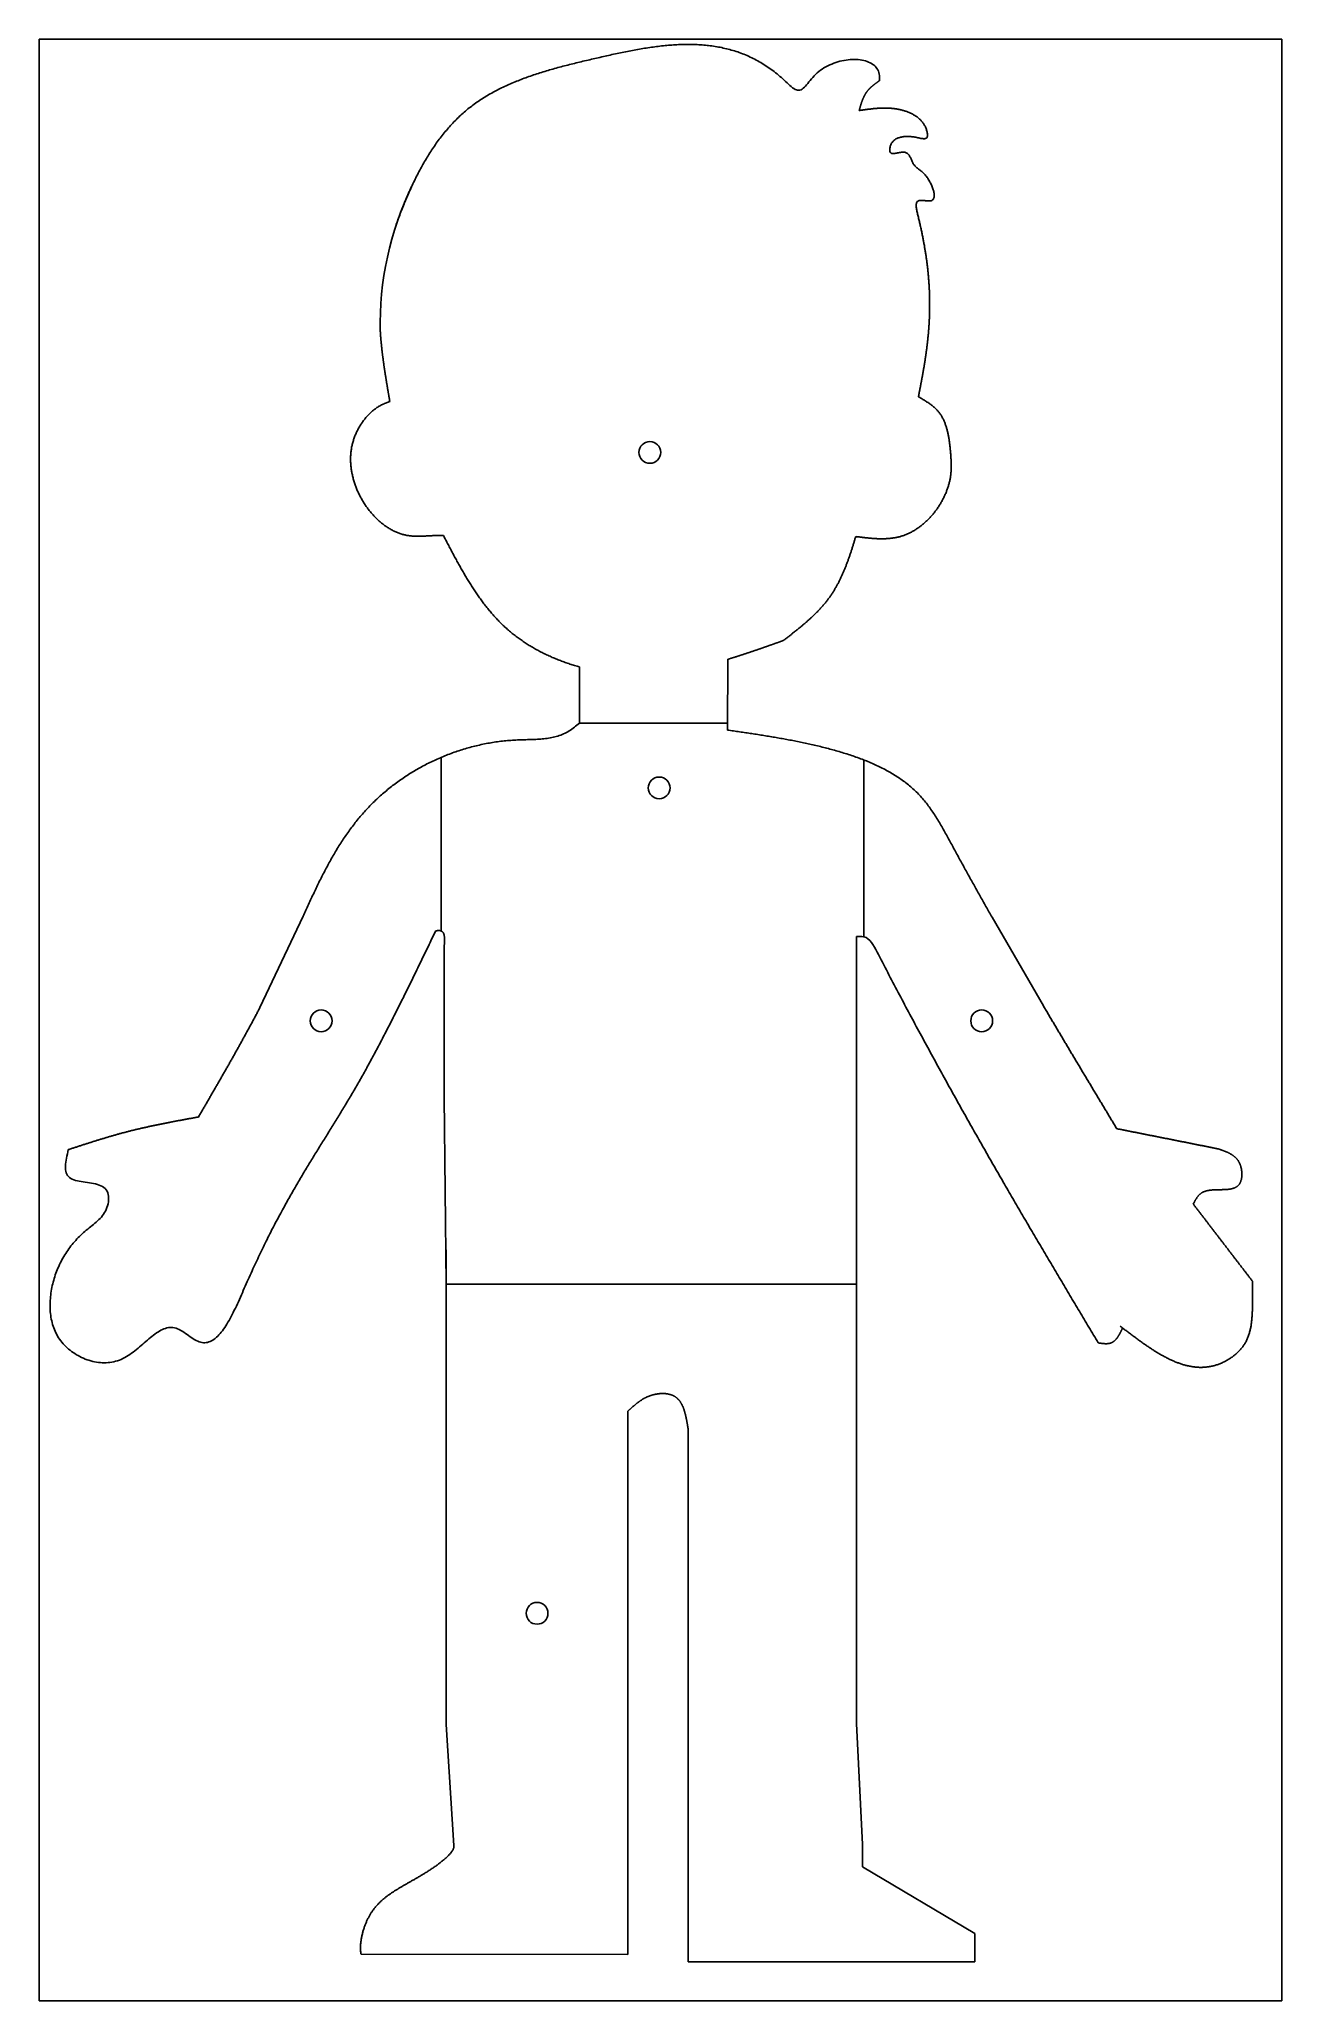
# Model space of a CAD drawing. Header units: millimetres. Extents: x 289 to 9778, y -894 to 6380.
# Drawn here: x 7446 to 8016, y -894 to 6 of the extents above; entities that cross this region are included whole.
import ezdxf

# ---------------------------------------------------------------- set-up
doc = ezdxf.new("R2010")
doc.units = ezdxf.units.MM
doc.layers.add('RANGO', color=6, linetype='Continuous')

msp = doc.modelspace()

# ---------------------------------------------------------------- linework, layer by layer
for p, q in [((7761.92, -278.48), (7761.72, -310.97)), ((7693.84, -307.86), (7761.74, -307.86)), ((7630.38, -403.14), (7630.38, -323.5)), ((7824.32, -405.81), (7824.32, -324.69)), ((7547.23, -438.29), (7567.12, -396.39)), ((7883.11, -396.87), (7906.62, -437.46)), ((7820.95, -405.71), (7820.95, -766.84)), ((7632.7, -565.16), (7631.72, -479.59)), ((7632.7, -565.16), (7820.95, -565.16)), ((7716.04, -623.51), (7716.04, -872.78)), ((7743.74, -632.18), (7743.74, -868.68)), ((7632.7, -767.24), (7636.25, -822.82)), ((7820.95, -766.84), (7823.69, -822.35)), ((7823.69, -832.54), (7823.69, -822.35)), ((7875.14, -863.08), (7823.69, -832.54)), ((7875.14, -876.12), (7875.14, -863.08)), ((7716.04, -872.78), (7593.63, -872.59)), ((7743.74, -868.68), (7743.74, -876.12)), ((7743.74, -876.12), (7861.28, -876.12)), ((7861.28, -876.12), (7875.14, -876.12))]:
    msp.add_line(p, q)
msp.add_lwpolyline([(7446, 6.01), (8016, 6.01), (8016, -893.99), (7446, -893.99)], close=True)
for points in [[(7609.54, -79.76, 0), (7609.79, -79.03, 0), (7610.04, -78.31, 0), (7610.3, -77.58, 0), (7610.56, -76.86, 0), (7610.83, -76.13, 0), (7611.09, -75.41, 0), (7611.36, -74.68, 0), (7611.64, -73.96, 0), (7611.91, -73.24, 0), (7612.19, -72.51, 0), (7612.47, -71.79, 0), (7612.76, -71.07, 0), (7613.05, -70.35, 0), (7613.34, -69.63, 0), (7613.63, -68.91, 0), (7613.93, -68.19, 0), (7614.23, -67.47, 0), (7614.53, -66.75, 0), (7614.84, -66.04, 0), (7615.15, -65.32, 0), (7615.46, -64.61, 0), (7615.77, -63.9, 0), (7616.09, -63.19, 0), (7616.42, -62.48, 0), (7616.74, -61.77, 0), (7617.07, -61.07, 0), (7617.4, -60.36, 0), (7617.74, -59.66, 0), (7618.08, -58.96, 0), (7618.42, -58.27, 0), (7618.77, -57.57, 0), (7619.12, -56.88, 0), (7619.47, -56.19, 0), (7619.82, -55.5, 0), (7620.18, -54.81, 0), (7620.55, -54.13, 0), (7620.91, -53.45, 0), (7621.29, -52.77, 0), (7621.66, -52.1, 0), (7622.04, -51.42, 0), (7622.42, -50.75, 0), (7622.8, -50.09, 0), (7623.19, -49.42, 0), (7623.59, -48.77, 0), (7623.98, -48.11, 0), (7624.38, -47.46, 0), (7624.79, -46.81, 0), (7625.2, -46.16, 0), (7625.61, -45.52, 0), (7626.02, -44.88, 0), (7626.44, -44.24, 0), (7626.87, -43.61, 0), (7627.3, -42.99, 0), (7627.73, -42.36, 0), (7628.16, -41.75, 0), (7628.6, -41.13, 0), (7629.05, -40.52, 0), (7629.49, -39.92, 0), (7629.95, -39.32, 0), (7630.4, -38.72, 0), (7630.86, -38.13, 0), (7631.33, -37.54, 0), (7631.8, -36.96, 0), (7632.27, -36.38, 0), (7632.75, -35.81, 0), (7633.23, -35.24, 0), (7633.72, -34.68, 0), (7634.21, -34.12, 0), (7634.7, -33.57, 0), (7635.2, -33.02, 0), (7635.7, -32.48, 0), (7636.21, -31.95, 0), (7636.73, -31.42, 0), (7637.24, -30.9, 0), (7637.76, -30.38, 0), (7638.29, -29.87, 0), (7638.82, -29.36, 0), (7639.36, -28.86, 0), (7639.9, -28.37, 0), (7640.44, -27.88, 0), (7640.99, -27.4, 0), (7641.55, -26.93, 0), (7642.1, -26.46, 0), (7642.67, -26, 0), (7643.24, -25.54, 0), (7643.81, -25.09, 0), (7644.39, -24.65, 0), (7644.97, -24.21, 0), (7645.55, -23.78, 0), (7646.14, -23.35, 0), (7646.74, -22.94, 0), (7647.34, -22.52, 0), (7647.94, -22.11, 0), (7648.55, -21.71, 0), (7649.16, -21.32, 0), (7649.77, -20.92, 0), (7650.39, -20.54, 0), (7651.02, -20.16, 0), (7651.64, -19.78, 0), (7652.28, -19.41, 0), (7652.91, -19.05, 0), (7653.55, -18.69, 0), (7654.19, -18.33, 0), (7654.84, -17.99, 0), (7655.49, -17.64, 0), (7656.14, -17.3, 0), (7656.8, -16.97, 0), (7657.46, -16.63, 0), (7658.12, -16.31, 0), (7658.79, -15.99, 0), (7659.46, -15.67, 0), (7660.14, -15.36, 0), (7660.81, -15.05, 0), (7661.49, -14.75, 0), (7662.18, -14.45, 0), (7662.86, -14.15, 0), (7663.55, -13.86, 0), (7664.25, -13.57, 0), (7664.94, -13.29, 0), (7665.64, -13.01, 0), (7666.34, -12.73, 0), (7667.05, -12.46, 0), (7667.75, -12.19, 0), (7668.46, -11.92, 0), (7669.18, -11.66, 0), (7669.89, -11.4, 0), (7670.61, -11.15, 0), (7671.33, -10.89, 0), (7672.05, -10.65, 0), (7672.78, -10.4, 0), (7673.5, -10.16, 0), (7674.23, -9.92, 0), (7674.97, -9.68, 0), (7675.7, -9.45, 0), (7676.44, -9.21, 0), (7677.18, -8.99, 0), (7677.92, -8.76, 0), (7678.66, -8.54, 0), (7679.41, -8.31, 0), (7680.15, -8.1, 0), (7680.9, -7.88, 0), (7681.65, -7.67, 0), (7682.4, -7.45, 0), (7683.16, -7.24, 0), (7683.91, -7.04, 0), (7684.67, -6.83, 0), (7685.43, -6.63, 0), (7686.19, -6.42, 0), (7686.95, -6.22, 0), (7687.72, -6.03, 0), (7688.48, -5.83, 0), (7689.25, -5.63, 0), (7690.02, -5.44, 0), (7690.79, -5.25, 0), (7691.56, -5.06, 0), (7692.33, -4.87, 0), (7693.1, -4.68, 0), (7693.88, -4.49, 0), (7694.65, -4.3, 0), (7695.43, -4.12, 0), (7696.2, -3.93, 0), (7696.98, -3.75, 0), (7697.76, -3.57, 0), (7698.54, -3.39, 0), (7699.32, -3.2, 0), (7700.1, -3.02, 0), (7700.88, -2.84, 0), (7701.66, -2.66, 0), (7702.45, -2.48, 0), (7703.23, -2.3, 0), (7704.01, -2.12, 0), (7704.8, -1.95, 0), (7705.58, -1.77, 0), (7706.37, -1.59, 0), (7707.15, -1.42, 0), (7707.94, -1.24, 0), (7708.73, -1.07, 0), (7709.51, -0.9, 0), (7710.3, -0.73, 0), (7711.09, -0.56, 0), (7711.87, -0.39, 0), (7712.66, -0.23, 0), (7713.45, -0.06, 0), (7714.23, 0.1, 0), (7715.02, 0.26, 0), (7715.81, 0.41, 0), (7716.6, 0.57, 0), (7717.39, 0.72, 0), (7718.17, 0.87, 0), (7718.96, 1.02, 0), (7719.75, 1.16, 0), (7720.53, 1.3, 0), (7721.32, 1.44, 0), (7722.11, 1.58, 0), (7722.9, 1.71, 0), (7723.68, 1.84, 0), (7724.47, 1.96, 0), (7725.25, 2.08, 0), (7726.04, 2.2, 0), (7726.82, 2.32, 0), (7727.61, 2.43, 0), (7728.39, 2.53, 0), (7729.18, 2.63, 0), (7729.96, 2.73, 0), (7730.74, 2.82, 0), (7731.53, 2.91, 0), (7732.31, 3, 0), (7733.09, 3.07, 0), (7733.87, 3.15, 0), (7734.65, 3.22, 0), (7735.43, 3.28, 0), (7736.21, 3.34, 0), (7736.98, 3.4, 0), (7737.76, 3.44, 0), (7738.54, 3.49, 0), (7739.31, 3.52, 0), (7740.09, 3.56, 0), (7740.86, 3.58, 0), (7741.63, 3.6, 0), (7742.4, 3.61, 0), (7743.17, 3.62, 0), (7743.94, 3.62, 0), (7744.71, 3.62, 0), (7745.48, 3.6, 0), (7746.25, 3.59, 0), (7747.01, 3.56, 0), (7747.77, 3.53, 0), (7748.54, 3.49, 0), (7749.3, 3.44, 0), (7750.06, 3.39, 0), (7750.82, 3.33, 0), (7751.58, 3.26, 0), (7752.33, 3.18, 0), (7753.09, 3.1, 0), (7753.84, 3.01, 0), (7754.59, 2.91, 0), (7755.34, 2.8, 0), (7756.09, 2.68, 0), (7756.84, 2.56, 0), (7757.58, 2.43, 0), (7758.33, 2.29, 0), (7759.07, 2.14, 0), (7759.81, 1.98, 0), (7760.55, 1.81, 0), (7761.29, 1.64, 0), (7762.02, 1.45, 0), (7762.76, 1.26, 0), (7763.49, 1.05, 0), (7764.22, 0.84, 0), (7764.95, 0.62, 0), (7765.67, 0.39, 0), (7766.4, 0.15, 0), (7767.12, -0.11, 0), (7767.84, -0.37, 0), (7768.56, -0.64, 0), (7769.28, -0.92, 0), (7769.99, -1.21, 0), (7770.7, -1.51, 0), (7771.41, -1.83, 0), (7772.12, -2.15, 0), (7772.83, -2.49, 0), (7773.53, -2.83, 0), (7774.23, -3.19, 0), (7774.93, -3.55, 0), (7775.63, -3.93, 0), (7776.32, -4.32, 0), (7777.02, -4.72, 0), (7777.71, -5.14, 0), (7778.39, -5.56, 0), (7779.08, -6, 0), (7779.76, -6.45, 0), (7780.44, -6.91, 0), (7781.12, -7.38, 0), (7781.79, -7.86, 0), (7782.46, -8.36, 0), (7783.13, -8.87, 0), (7783.8, -9.39, 0), (7784.46, -9.92, 0), (7785.12, -10.47, 0), (7785.78, -11.03, 0), (7786.44, -11.61, 0), (7787.09, -12.19, 0), (7787.74, -12.79, 0), (7788.39, -13.4, 0), (7789.03, -14.02, 0), (7789.67, -14.62, 0), (7790.3, -15.2, 0), (7790.92, -15.74, 0), (7791.54, -16.23, 0), (7792.14, -16.66, 0), (7792.73, -17.01, 0), (7793.31, -17.26, 0), (7793.87, -17.41, 0), (7794.41, -17.44, 0), (7794.95, -17.35, 0), (7795.47, -17.15, 0), (7795.98, -16.85, 0), (7796.49, -16.47, 0), (7797, -16.01, 0), (7797.51, -15.48, 0), (7798.03, -14.9, 0), (7798.56, -14.27, 0), (7799.1, -13.61, 0), (7799.66, -12.92, 0), (7800.24, -12.21, 0), (7800.85, -11.5, 0), (7801.48, -10.8, 0), (7802.15, -10.11, 0), (7802.85, -9.45, 0), (7803.59, -8.83, 0), (7804.36, -8.23, 0), (7805.16, -7.67, 0), (7805.98, -7.14, 0), (7806.84, -6.64, 0), (7807.71, -6.18, 0), (7808.61, -5.75, 0), (7809.52, -5.36, 0), (7810.45, -5, 0), (7811.38, -4.67, 0), (7812.33, -4.38, 0), (7813.28, -4.12, 0), (7814.24, -3.89, 0), (7815.2, -3.7, 0), (7816.15, -3.55, 0), (7817.1, -3.43, 0), (7818.05, -3.35, 0), (7818.98, -3.3, 0), (7819.9, -3.28, 0), (7820.8, -3.3, 0), (7821.69, -3.36, 0), (7822.55, -3.46, 0), (7823.39, -3.59, 0), (7824.21, -3.75, 0), (7824.99, -3.95, 0), (7825.75, -4.19, 0), (7826.46, -4.47, 0), (7827.15, -4.78, 0), (7827.79, -5.13, 0), (7828.39, -5.52, 0), (7828.94, -5.94, 0), (7829.44, -6.4, 0), (7829.9, -6.9, 0), (7830.3, -7.44, 0), (7830.64, -8.01, 0), (7830.93, -8.62, 0), (7831.15, -9.27, 0), (7831.31, -9.96, 0), (7831.41, -10.69, 0), (7831.46, -11.44, 0), (7831.48, -12.21, 0), (7831.49, -12.99, 0)], [(7822.14, -26.7, 0), (7822.17, -26.6, 0), (7822.2, -26.49, 0), (7822.23, -26.38, 0), (7822.26, -26.28, 0), (7822.29, -26.17, 0), (7822.32, -26.06, 0), (7822.35, -25.96, 0), (7822.38, -25.85, 0), (7822.41, -25.74, 0), (7822.44, -25.63, 0), (7822.47, -25.53, 0), (7822.5, -25.42, 0), (7822.53, -25.31, 0), (7822.56, -25.21, 0), (7822.59, -25.1, 0), (7822.62, -25, 0), (7822.65, -24.89, 0), (7822.69, -24.78, 0), (7822.72, -24.68, 0), (7822.75, -24.57, 0), (7822.78, -24.47, 0), (7822.81, -24.36, 0), (7822.84, -24.25, 0), (7822.88, -24.15, 0), (7822.91, -24.04, 0), (7822.94, -23.94, 0), (7822.97, -23.83, 0), (7823.01, -23.73, 0), (7823.04, -23.62, 0), (7823.07, -23.52, 0), (7823.11, -23.42, 0), (7823.14, -23.31, 0), (7823.18, -23.21, 0), (7823.21, -23.1, 0), (7823.25, -23, 0), (7823.28, -22.9, 0), (7823.32, -22.79, 0), (7823.35, -22.69, 0), (7823.39, -22.59, 0), (7823.43, -22.49, 0), (7823.46, -22.38, 0), (7823.5, -22.28, 0), (7823.54, -22.18, 0), (7823.58, -22.08, 0), (7823.61, -21.98, 0), (7823.65, -21.88, 0), (7823.69, -21.78, 0), (7823.73, -21.68, 0), (7823.77, -21.58, 0), (7823.81, -21.48, 0), (7823.85, -21.38, 0), (7823.89, -21.28, 0), (7823.94, -21.18, 0), (7823.98, -21.08, 0), (7824.02, -20.99, 0), (7824.06, -20.89, 0), (7824.11, -20.79, 0), (7824.15, -20.69, 0), (7824.2, -20.6, 0), (7824.24, -20.5, 0), (7824.29, -20.41, 0), (7824.33, -20.31, 0), (7824.38, -20.22, 0), (7824.43, -20.12, 0), (7824.47, -20.03, 0), (7824.52, -19.93, 0), (7824.57, -19.84, 0), (7824.62, -19.75, 0), (7824.67, -19.65, 0), (7824.72, -19.56, 0), (7824.77, -19.47, 0), (7824.82, -19.38, 0), (7824.88, -19.29, 0), (7824.93, -19.2, 0), (7824.98, -19.11, 0), (7825.04, -19.02, 0), (7825.09, -18.93, 0), (7825.15, -18.84, 0), (7825.2, -18.75, 0), (7825.26, -18.66, 0), (7825.32, -18.58, 0), (7825.38, -18.49, 0), (7825.44, -18.4, 0), (7825.5, -18.32, 0), (7825.56, -18.23, 0), (7825.62, -18.15, 0), (7825.68, -18.06, 0), (7825.74, -17.98, 0), (7825.8, -17.9, 0), (7825.87, -17.82, 0), (7825.93, -17.73, 0), (7826, -17.65, 0), (7826.07, -17.57, 0), (7826.13, -17.49, 0), (7826.2, -17.41, 0), (7826.27, -17.33, 0), (7826.34, -17.25, 0), (7826.41, -17.17, 0), (7826.48, -17.1, 0), (7826.55, -17.02, 0), (7826.62, -16.94, 0), (7826.69, -16.87, 0), (7826.77, -16.79, 0), (7826.84, -16.71, 0), (7826.91, -16.64, 0), (7826.99, -16.56, 0), (7827.06, -16.49, 0), (7827.14, -16.42, 0), (7827.22, -16.34, 0), (7827.29, -16.27, 0), (7827.37, -16.2, 0), (7827.45, -16.12, 0), (7827.53, -16.05, 0), (7827.6, -15.98, 0), (7827.68, -15.91, 0), (7827.76, -15.84, 0), (7827.84, -15.77, 0), (7827.92, -15.69, 0), (7828.01, -15.62, 0), (7828.09, -15.55, 0), (7828.17, -15.49, 0), (7828.25, -15.42, 0), (7828.33, -15.35, 0), (7828.42, -15.28, 0), (7828.5, -15.21, 0), (7828.59, -15.14, 0), (7828.67, -15.07, 0), (7828.75, -15.01, 0), (7828.84, -14.94, 0), (7828.92, -14.87, 0), (7829.01, -14.8, 0), (7829.1, -14.74, 0), (7829.18, -14.67, 0), (7829.27, -14.6, 0), (7829.35, -14.54, 0), (7829.44, -14.47, 0), (7829.53, -14.41, 0), (7829.62, -14.34, 0), (7829.7, -14.27, 0), (7829.79, -14.21, 0), (7829.88, -14.14, 0), (7829.97, -14.08, 0), (7830.06, -14.01, 0), (7830.15, -13.95, 0), (7830.23, -13.88, 0), (7830.32, -13.82, 0), (7830.41, -13.76, 0), (7830.5, -13.69, 0), (7830.59, -13.63, 0), (7830.68, -13.56, 0), (7830.77, -13.5, 0), (7830.86, -13.43, 0), (7830.95, -13.37, 0), (7831.04, -13.31, 0), (7831.13, -13.24, 0), (7831.22, -13.18, 0), (7831.31, -13.11, 0), (7831.4, -13.05, 0), (7831.49, -12.99, 0)], [(7822.14, -26.7, 0), (7822.51, -26.65, 0), (7822.87, -26.6, 0), (7823.24, -26.55, 0), (7823.6, -26.49, 0), (7823.97, -26.44, 0), (7824.33, -26.39, 0), (7824.7, -26.34, 0), (7825.07, -26.29, 0), (7825.43, -26.24, 0), (7825.8, -26.19, 0), (7826.16, -26.14, 0), (7826.53, -26.1, 0), (7826.89, -26.05, 0), (7827.26, -26.01, 0), (7827.62, -25.97, 0), (7827.99, -25.92, 0), (7828.35, -25.89, 0), (7828.72, -25.85, 0), (7829.09, -25.81, 0), (7829.45, -25.78, 0), (7829.82, -25.75, 0), (7830.18, -25.72, 0), (7830.55, -25.69, 0), (7830.91, -25.67, 0), (7831.28, -25.64, 0), (7831.64, -25.62, 0), (7832, -25.61, 0), (7832.37, -25.59, 0), (7832.73, -25.58, 0), (7833.1, -25.57, 0), (7833.46, -25.57, 0), (7833.83, -25.56, 0), (7834.19, -25.56, 0), (7834.55, -25.57, 0), (7834.92, -25.58, 0), (7835.28, -25.59, 0), (7835.65, -25.6, 0), (7836.01, -25.62, 0), (7836.37, -25.64, 0), (7836.74, -25.67, 0), (7837.1, -25.7, 0), (7837.46, -25.74, 0), (7837.83, -25.78, 0), (7838.19, -25.82, 0), (7838.55, -25.87, 0), (7838.91, -25.92, 0), (7839.28, -25.98, 0), (7839.64, -26.04, 0), (7840, -26.11, 0), (7840.36, -26.18, 0), (7840.73, -26.26, 0), (7841.09, -26.34, 0), (7841.45, -26.43, 0), (7841.81, -26.52, 0), (7842.17, -26.62, 0), (7842.53, -26.72, 0), (7842.89, -26.83, 0), (7843.25, -26.95, 0), (7843.61, -27.07, 0), (7843.97, -27.2, 0), (7844.33, -27.33, 0), (7844.68, -27.47, 0), (7845.03, -27.62, 0), (7845.38, -27.77, 0), (7845.73, -27.93, 0), (7846.08, -28.09, 0), (7846.42, -28.27, 0), (7846.75, -28.44, 0), (7847.09, -28.63, 0), (7847.41, -28.82, 0), (7847.74, -29.02, 0), (7848.06, -29.23, 0), (7848.37, -29.44, 0), (7848.67, -29.66, 0), (7848.98, -29.89, 0), (7849.27, -30.13, 0), (7849.56, -30.37, 0), (7849.84, -30.62, 0), (7850.11, -30.88, 0), (7850.38, -31.15, 0), (7850.63, -31.42, 0), (7850.88, -31.7, 0), (7851.12, -31.99, 0), (7851.35, -32.29, 0), (7851.57, -32.6, 0), (7851.79, -32.91, 0), (7851.99, -33.24, 0), (7852.18, -33.57, 0), (7852.36, -33.91, 0), (7852.53, -34.26, 0), (7852.69, -34.62, 0), (7852.84, -34.98, 0), (7852.97, -35.36, 0), (7853.09, -35.74, 0), (7853.2, -36.14, 0), (7853.3, -36.54, 0), (7853.38, -36.95, 0), (7853.45, -37.37, 0), (7853.49, -37.77, 0), (7853.5, -38.15, 0), (7853.47, -38.5, 0), (7853.4, -38.82, 0), (7853.29, -39.08, 0), (7853.12, -39.29, 0), (7852.91, -39.44, 0), (7852.66, -39.55, 0), (7852.36, -39.61, 0), (7852.03, -39.64, 0), (7851.67, -39.64, 0), (7851.28, -39.6, 0), (7850.86, -39.54, 0), (7850.43, -39.47, 0), (7849.98, -39.38, 0), (7849.52, -39.29, 0), (7849.05, -39.19, 0), (7848.57, -39.09, 0), (7848.1, -39, 0), (7847.62, -38.91, 0), (7847.15, -38.84, 0), (7846.69, -38.78, 0), (7846.22, -38.72, 0), (7845.76, -38.68, 0), (7845.3, -38.65, 0), (7844.85, -38.62, 0), (7844.41, -38.61, 0), (7843.97, -38.61, 0), (7843.53, -38.62, 0), (7843.11, -38.65, 0), (7842.69, -38.68, 0), (7842.28, -38.73, 0), (7841.87, -38.79, 0), (7841.48, -38.86, 0), (7841.1, -38.95, 0), (7840.72, -39.05, 0), (7840.36, -39.16, 0), (7840.01, -39.29, 0), (7839.67, -39.44, 0), (7839.34, -39.59, 0), (7839.02, -39.77, 0), (7838.72, -39.95, 0), (7838.43, -40.16, 0), (7838.16, -40.38, 0), (7837.9, -40.61, 0), (7837.66, -40.87, 0), (7837.43, -41.14, 0), (7837.22, -41.42, 0), (7837.02, -41.73, 0), (7836.84, -42.05, 0), (7836.68, -42.39, 0), (7836.54, -42.75, 0), (7836.42, -43.12, 0), (7836.32, -43.52, 0), (7836.24, -43.93, 0), (7836.19, -44.33, 0), (7836.16, -44.73, 0), (7836.18, -45.1, 0), (7836.23, -45.44, 0), (7836.32, -45.74, 0), (7836.46, -45.98, 0), (7836.65, -46.17, 0), (7836.88, -46.31, 0), (7837.15, -46.39, 0), (7837.45, -46.44, 0), (7837.79, -46.45, 0), (7838.15, -46.43, 0), (7838.54, -46.39, 0), (7838.94, -46.32, 0), (7839.36, -46.25, 0), (7839.79, -46.16, 0), (7840.22, -46.08, 0), (7840.66, -45.99, 0), (7841.1, -45.92, 0), (7841.53, -45.85, 0), (7841.95, -45.81, 0), (7842.36, -45.79, 0), (7842.75, -45.81, 0), (7843.11, -45.86, 0), (7843.45, -45.95, 0), (7843.77, -46.08, 0), (7844.06, -46.25, 0), (7844.33, -46.45, 0), (7844.58, -46.69, 0), (7844.82, -46.95, 0), (7845.03, -47.24, 0), (7845.24, -47.55, 0), (7845.43, -47.88, 0), (7845.61, -48.22, 0), (7845.79, -48.57, 0), (7845.96, -48.93, 0), (7846.12, -49.3, 0), (7846.29, -49.67, 0), (7846.46, -50.03, 0), (7846.63, -50.4, 0), (7846.8, -50.75, 0), (7846.98, -51.09, 0), (7847.18, -51.41, 0), (7847.38, -51.72, 0), (7847.6, -52, 0), (7847.83, -52.27, 0), (7848.07, -52.52, 0), (7848.32, -52.75, 0), (7848.58, -52.98, 0), (7848.85, -53.19, 0), (7849.13, -53.41, 0), (7849.42, -53.62, 0), (7849.71, -53.83, 0), (7850.01, -54.05, 0), (7850.31, -54.27, 0), (7850.61, -54.5, 0), (7850.92, -54.75, 0), (7851.22, -55.02, 0), (7851.53, -55.3, 0), (7851.83, -55.61, 0), (7852.13, -55.94, 0), (7852.43, -56.28, 0), (7852.72, -56.64, 0), (7853.01, -57.02, 0), (7853.3, -57.41, 0), (7853.58, -57.81, 0), (7853.85, -58.22, 0), (7854.11, -58.65, 0), (7854.36, -59.08, 0), (7854.61, -59.51, 0), (7854.84, -59.95, 0), (7855.06, -60.4, 0), (7855.27, -60.84, 0), (7855.47, -61.29, 0), (7855.65, -61.73, 0), (7855.82, -62.17, 0), (7855.97, -62.61, 0), (7856.11, -63.04, 0), (7856.23, -63.47, 0), (7856.33, -63.89, 0), (7856.41, -64.29, 0), (7856.48, -64.69, 0), (7856.52, -65.07, 0), (7856.54, -65.43, 0), (7856.54, -65.78, 0), (7856.52, -66.12, 0), (7856.47, -66.43, 0), (7856.4, -66.72, 0), (7856.3, -66.99, 0), (7856.18, -67.24, 0), (7856.03, -67.46, 0), (7855.85, -67.66, 0), (7855.64, -67.82, 0), (7855.41, -67.96, 0), (7855.14, -68.07, 0), (7854.84, -68.14, 0), (7854.51, -68.18, 0), (7854.16, -68.2, 0), (7853.79, -68.2, 0), (7853.4, -68.17, 0), (7853, -68.14, 0), (7852.6, -68.1, 0), (7852.19, -68.05, 0), (7851.78, -68.01, 0), (7851.38, -67.97, 0), (7850.99, -67.94, 0), (7850.61, -67.92, 0), (7850.25, -67.92, 0), (7849.92, -67.95, 0), (7849.61, -68.01, 0), (7849.33, -68.09, 0), (7849.1, -68.22, 0), (7848.89, -68.37, 0), (7848.72, -68.57, 0), (7848.58, -68.79, 0), (7848.47, -69.04, 0), (7848.39, -69.33, 0), (7848.34, -69.64, 0), (7848.31, -69.97, 0), (7848.3, -70.32, 0), (7848.31, -70.7, 0), (7848.34, -71.1, 0), (7848.39, -71.51, 0), (7848.45, -71.94, 0), (7848.53, -72.38, 0), (7848.62, -72.83, 0), (7848.72, -73.3, 0), (7848.82, -73.77, 0), (7848.94, -74.24, 0), (7849.05, -74.73, 0), (7849.17, -75.21, 0), (7849.29, -75.69, 0), (7849.41, -76.18, 0), (7849.52, -76.66, 0), (7849.64, -77.14, 0), (7849.75, -77.62, 0), (7849.87, -78.1, 0), (7849.98, -78.57, 0), (7850.09, -79.05, 0), (7850.19, -79.52, 0), (7850.3, -79.99, 0), (7850.4, -80.46, 0), (7850.51, -80.93, 0), (7850.61, -81.39, 0), (7850.71, -81.86, 0), (7850.81, -82.32, 0), (7850.9, -82.79, 0), (7851, -83.25, 0), (7851.09, -83.71, 0), (7851.18, -84.16, 0), (7851.28, -84.62, 0), (7851.36, -85.07, 0), (7851.45, -85.53, 0), (7851.54, -85.98, 0), (7851.63, -86.43, 0), (7851.71, -86.88, 0), (7851.79, -87.33, 0), (7851.87, -87.77, 0), (7851.95, -88.22, 0), (7852.03, -88.66, 0), (7852.11, -89.1, 0), (7852.18, -89.54, 0), (7852.26, -89.98, 0), (7852.33, -90.42, 0), (7852.4, -90.85, 0), (7852.47, -91.29, 0), (7852.54, -91.72, 0), (7852.61, -92.16, 0), (7852.67, -92.59, 0), (7852.74, -93.02, 0), (7852.8, -93.44, 0), (7852.86, -93.87, 0), (7852.93, -94.3, 0), (7852.98, -94.72, 0), (7853.04, -95.14, 0), (7853.1, -95.57, 0), (7853.16, -95.99, 0), (7853.21, -96.41, 0), (7853.26, -96.82, 0), (7853.32, -97.24, 0), (7853.37, -97.65, 0), (7853.42, -98.07, 0), (7853.46, -98.48, 0), (7853.51, -98.89, 0), (7853.56, -99.3, 0), (7853.6, -99.71, 0), (7853.64, -100.12, 0), (7853.69, -100.53, 0), (7853.73, -100.93, 0), (7853.77, -101.34, 0), (7853.81, -101.74, 0), (7853.84, -102.14, 0), (7853.88, -102.54, 0), (7853.92, -102.94, 0), (7853.95, -103.34, 0), (7853.98, -103.74, 0), (7854.01, -104.14, 0), (7854.04, -104.53, 0), (7854.07, -104.92, 0), (7854.1, -105.32, 0), (7854.13, -105.71, 0), (7854.16, -106.1, 0), (7854.18, -106.49, 0), (7854.2, -106.88, 0), (7854.23, -107.27, 0), (7854.25, -107.65, 0), (7854.27, -108.04, 0), (7854.29, -108.42, 0), (7854.31, -108.8, 0), (7854.33, -109.19, 0), (7854.34, -109.57, 0), (7854.36, -109.95, 0), (7854.37, -110.33, 0), (7854.39, -110.7, 0), (7854.4, -111.08, 0), (7854.41, -111.46, 0), (7854.42, -111.83, 0), (7854.43, -112.21, 0), (7854.44, -112.58, 0), (7854.45, -112.95, 0), (7854.45, -113.32, 0), (7854.46, -113.69, 0), (7854.46, -114.06, 0), (7854.47, -114.43, 0), (7854.47, -114.79, 0), (7854.47, -115.16, 0), (7854.47, -115.53, 0), (7854.47, -115.89, 0), (7854.47, -116.25, 0), (7854.47, -116.62, 0), (7854.47, -116.98, 0), (7854.47, -117.34, 0), (7854.46, -117.7, 0), (7854.46, -118.06, 0), (7854.45, -118.42, 0), (7854.44, -118.77, 0), (7854.44, -119.13, 0), (7854.43, -119.48, 0), (7854.42, -119.84, 0), (7854.41, -120.19, 0), (7854.4, -120.55, 0), (7854.38, -120.9, 0), (7854.37, -121.25, 0), (7854.36, -121.6, 0), (7854.34, -121.95, 0), (7854.33, -122.3, 0), (7854.31, -122.65, 0), (7854.3, -122.99, 0), (7854.28, -123.34, 0), (7854.26, -123.69, 0), (7854.24, -124.03, 0), (7854.22, -124.37, 0), (7854.2, -124.72, 0), (7854.18, -125.06, 0), (7854.16, -125.4, 0), (7854.14, -125.74, 0), (7854.11, -126.08, 0), (7854.09, -126.42, 0), (7854.06, -126.76, 0), (7854.04, -127.1, 0), (7854.01, -127.44, 0), (7853.98, -127.78, 0), (7853.96, -128.11, 0), (7853.93, -128.45, 0), (7853.9, -128.78, 0), (7853.87, -129.12, 0), (7853.84, -129.45, 0), (7853.81, -129.79, 0), (7853.78, -130.12, 0), (7853.75, -130.45, 0), (7853.71, -130.78, 0), (7853.68, -131.11, 0), (7853.65, -131.44, 0), (7853.61, -131.77, 0), (7853.58, -132.1, 0), (7853.54, -132.43, 0), (7853.51, -132.76, 0), (7853.47, -133.08, 0), (7853.43, -133.41, 0), (7853.39, -133.74, 0), (7853.36, -134.06, 0), (7853.32, -134.39, 0), (7853.28, -134.71, 0), (7853.24, -135.03, 0), (7853.2, -135.36, 0), (7853.16, -135.68, 0), (7853.11, -136, 0), (7853.07, -136.32, 0), (7853.03, -136.64, 0), (7852.99, -136.97, 0), (7852.94, -137.29, 0), (7852.9, -137.61, 0), (7852.85, -137.93, 0), (7852.81, -138.24, 0), (7852.76, -138.56, 0), (7852.72, -138.88, 0), (7852.67, -139.2, 0), (7852.63, -139.52, 0), (7852.58, -139.83, 0), (7852.53, -140.15, 0), (7852.48, -140.46, 0), (7852.44, -140.78, 0), (7852.39, -141.09, 0), (7852.34, -141.41, 0), (7852.29, -141.72, 0), (7852.24, -142.04, 0), (7852.19, -142.35, 0), (7852.14, -142.66, 0), (7852.09, -142.98, 0), (7852.04, -143.29, 0), (7851.98, -143.6, 0), (7851.93, -143.91, 0), (7851.88, -144.23, 0), (7851.83, -144.54, 0), (7851.78, -144.85, 0), (7851.72, -145.16, 0), (7851.67, -145.47, 0), (7851.62, -145.78, 0), (7851.56, -146.09, 0), (7851.51, -146.4, 0), (7851.45, -146.71, 0), (7851.4, -147.02, 0), (7851.34, -147.32, 0), (7851.29, -147.63, 0), (7851.23, -147.94, 0), (7851.18, -148.25, 0), (7851.12, -148.56, 0), (7851.07, -148.86, 0), (7851.01, -149.17, 0), (7850.95, -149.48, 0), (7850.9, -149.79, 0), (7850.84, -150.09, 0), (7850.78, -150.4, 0), (7850.72, -150.7, 0), (7850.67, -151.01, 0), (7850.61, -151.32, 0), (7850.55, -151.62, 0), (7850.49, -151.93, 0), (7850.44, -152.23, 0), (7850.38, -152.54, 0), (7850.32, -152.84, 0), (7850.26, -153.15, 0), (7850.2, -153.45, 0), (7850.14, -153.76, 0), (7850.08, -154.06, 0), (7850.03, -154.37, 0), (7849.97, -154.67, 0), (7849.91, -154.98, 0), (7849.85, -155.28, 0), (7849.79, -155.59, 0), (7849.73, -155.89, 0), (7849.67, -156.2, 0), (7849.61, -156.5, 0), (7849.55, -156.8, 0), (7849.49, -157.11, 0), (7849.43, -157.41, 0), (7849.37, -157.72, 0), (7849.32, -158.02, 0)], [(7606.83, -160.24, 0), (7606.78, -159.99, 0), (7606.74, -159.74, 0), (7606.7, -159.48, 0), (7606.65, -159.23, 0), (7606.61, -158.98, 0), (7606.57, -158.72, 0), (7606.52, -158.47, 0), (7606.48, -158.22, 0), (7606.44, -157.96, 0), (7606.39, -157.71, 0), (7606.35, -157.46, 0), (7606.31, -157.2, 0), (7606.26, -156.95, 0), (7606.22, -156.7, 0), (7606.18, -156.44, 0), (7606.13, -156.19, 0), (7606.09, -155.94, 0), (7606.05, -155.68, 0), (7606, -155.43, 0), (7605.96, -155.18, 0), (7605.92, -154.92, 0), (7605.88, -154.67, 0), (7605.83, -154.42, 0), (7605.79, -154.16, 0), (7605.75, -153.91, 0), (7605.7, -153.66, 0), (7605.66, -153.4, 0), (7605.62, -153.15, 0), (7605.58, -152.9, 0), (7605.54, -152.64, 0), (7605.49, -152.39, 0), (7605.45, -152.14, 0), (7605.41, -151.88, 0), (7605.37, -151.63, 0), (7605.33, -151.38, 0), (7605.29, -151.12, 0), (7605.24, -150.87, 0), (7605.2, -150.62, 0), (7605.16, -150.36, 0), (7605.12, -150.11, 0), (7605.08, -149.86, 0), (7605.04, -149.6, 0), (7605, -149.35, 0), (7604.96, -149.1, 0), (7604.92, -148.84, 0), (7604.88, -148.59, 0), (7604.84, -148.34, 0), (7604.8, -148.08, 0), (7604.76, -147.83, 0), (7604.72, -147.58, 0), (7604.68, -147.32, 0), (7604.64, -147.07, 0), (7604.6, -146.82, 0), (7604.56, -146.56, 0), (7604.53, -146.31, 0), (7604.49, -146.06, 0), (7604.45, -145.8, 0), (7604.41, -145.55, 0), (7604.37, -145.3, 0), (7604.34, -145.05, 0), (7604.3, -144.79, 0), (7604.26, -144.54, 0), (7604.22, -144.29, 0), (7604.19, -144.03, 0), (7604.15, -143.78, 0), (7604.11, -143.53, 0), (7604.08, -143.27, 0), (7604.04, -143.02, 0), (7604.01, -142.77, 0), (7603.97, -142.52, 0), (7603.94, -142.26, 0), (7603.9, -142.01, 0), (7603.87, -141.76, 0), (7603.83, -141.5, 0), (7603.8, -141.25, 0), (7603.77, -141, 0), (7603.73, -140.75, 0), (7603.7, -140.49, 0), (7603.67, -140.24, 0), (7603.63, -139.99, 0), (7603.6, -139.73, 0), (7603.57, -139.48, 0), (7603.54, -139.23, 0), (7603.5, -138.98, 0), (7603.47, -138.72, 0), (7603.44, -138.47, 0), (7603.41, -138.22, 0), (7603.38, -137.97, 0), (7603.35, -137.71, 0), (7603.32, -137.46, 0), (7603.29, -137.21, 0), (7603.26, -136.96, 0), (7603.23, -136.7, 0), (7603.2, -136.45, 0), (7603.18, -136.2, 0), (7603.15, -135.94, 0), (7603.12, -135.69, 0), (7603.09, -135.44, 0), (7603.07, -135.19, 0), (7603.04, -134.94, 0), (7603.01, -134.68, 0), (7602.99, -134.43, 0), (7602.96, -134.18, 0), (7602.94, -133.93, 0), (7602.91, -133.67, 0), (7602.89, -133.42, 0), (7602.86, -133.17, 0), (7602.84, -132.92, 0), (7602.82, -132.66, 0), (7602.79, -132.41, 0), (7602.77, -132.16, 0), (7602.75, -131.91, 0), (7602.73, -131.66, 0), (7602.7, -131.4, 0), (7602.68, -131.15, 0), (7602.66, -130.9, 0), (7602.64, -130.65, 0), (7602.62, -130.4, 0), (7602.6, -130.14, 0), (7602.58, -129.89, 0), (7602.57, -129.64, 0), (7602.55, -129.39, 0), (7602.53, -129.14, 0), (7602.51, -128.88, 0), (7602.49, -128.63, 0), (7602.48, -128.38, 0), (7602.46, -128.13, 0)], [(7606.83, -160.24, 0), (7606.44, -160.36, 0), (7606.06, -160.48, 0), (7605.67, -160.61, 0), (7605.29, -160.75, 0), (7604.91, -160.9, 0), (7604.54, -161.05, 0), (7604.16, -161.22, 0), (7603.79, -161.39, 0), (7603.42, -161.57, 0), (7603.06, -161.76, 0), (7602.69, -161.95, 0), (7602.33, -162.16, 0), (7601.98, -162.37, 0), (7601.62, -162.58, 0), (7601.27, -162.81, 0), (7600.92, -163.04, 0), (7600.58, -163.28, 0), (7600.24, -163.52, 0), (7599.9, -163.78, 0), (7599.56, -164.04, 0), (7599.23, -164.3, 0), (7598.9, -164.57, 0), (7598.58, -164.85, 0), (7598.26, -165.14, 0), (7597.95, -165.43, 0), (7597.63, -165.72, 0), (7597.33, -166.03, 0), (7597.02, -166.34, 0), (7596.72, -166.65, 0), (7596.43, -166.97, 0), (7596.14, -167.29, 0), (7595.85, -167.62, 0), (7595.57, -167.96, 0), (7595.29, -168.3, 0), (7595.02, -168.65, 0), (7594.75, -169, 0), (7594.49, -169.35, 0), (7594.23, -169.71, 0), (7593.98, -170.08, 0), (7593.73, -170.44, 0), (7593.48, -170.82, 0), (7593.25, -171.19, 0), (7593.01, -171.58, 0), (7592.79, -171.96, 0), (7592.57, -172.35, 0), (7592.35, -172.74, 0), (7592.14, -173.14, 0), (7591.94, -173.54, 0), (7591.74, -173.94, 0), (7591.54, -174.35, 0), (7591.36, -174.76, 0), (7591.18, -175.17, 0), (7591, -175.59, 0), (7590.83, -176.01, 0), (7590.67, -176.43, 0), (7590.52, -176.85, 0), (7590.37, -177.28, 0), (7590.22, -177.71, 0), (7590.09, -178.14, 0), (7589.96, -178.57, 0), (7589.84, -179.01, 0), (7589.72, -179.45, 0), (7589.61, -179.88, 0), (7589.51, -180.33, 0), (7589.41, -180.77, 0), (7589.32, -181.21, 0), (7589.24, -181.66, 0), (7589.17, -182.11, 0), (7589.1, -182.55, 0), (7589.05, -183, 0), (7588.99, -183.45, 0), (7588.95, -183.9, 0), (7588.91, -184.36, 0), (7588.88, -184.81, 0), (7588.86, -185.26, 0), (7588.84, -185.72, 0), (7588.83, -186.17, 0), (7588.82, -186.63, 0), (7588.83, -187.08, 0), (7588.84, -187.54, 0), (7588.85, -188, 0), (7588.87, -188.45, 0), (7588.9, -188.91, 0), (7588.94, -189.37, 0), (7588.98, -189.83, 0), (7589.03, -190.28, 0), (7589.08, -190.74, 0), (7589.14, -191.2, 0), (7589.21, -191.65, 0), (7589.28, -192.11, 0), (7589.36, -192.56, 0), (7589.44, -193.02, 0), (7589.53, -193.47, 0), (7589.63, -193.92, 0), (7589.73, -194.38, 0), (7589.84, -194.83, 0), (7589.95, -195.28, 0), (7590.07, -195.73, 0), (7590.19, -196.17, 0), (7590.32, -196.62, 0), (7590.46, -197.07, 0), (7590.6, -197.51, 0), (7590.75, -197.95, 0), (7590.9, -198.4, 0), (7591.05, -198.84, 0), (7591.22, -199.27, 0), (7591.38, -199.71, 0), (7591.56, -200.14, 0), (7591.73, -200.58, 0), (7591.91, -201.01, 0), (7592.1, -201.44, 0), (7592.29, -201.86, 0), (7592.49, -202.29, 0), (7592.69, -202.71, 0), (7592.9, -203.13, 0), (7593.11, -203.54, 0), (7593.33, -203.96, 0), (7593.55, -204.37, 0), (7593.77, -204.78, 0), (7594, -205.18, 0), (7594.23, -205.59, 0), (7594.47, -205.99, 0), (7594.71, -206.38, 0), (7594.96, -206.78, 0), (7595.21, -207.17, 0), (7595.46, -207.56, 0), (7595.72, -207.94, 0), (7595.99, -208.32, 0), (7596.25, -208.7, 0), (7596.52, -209.07, 0), (7596.8, -209.44, 0), (7597.08, -209.81, 0), (7597.36, -210.17, 0), (7597.64, -210.53, 0), (7597.93, -210.89, 0), (7598.22, -211.24, 0), (7598.52, -211.58, 0), (7598.82, -211.93, 0), (7599.12, -212.26, 0), (7599.43, -212.6, 0), (7599.74, -212.93, 0), (7600.05, -213.25, 0), (7600.37, -213.57, 0), (7600.69, -213.89, 0), (7601.01, -214.2, 0), (7601.34, -214.5, 0), (7601.67, -214.81, 0), (7602, -215.1, 0), (7602.33, -215.39, 0), (7602.67, -215.68, 0), (7603.01, -215.96, 0), (7603.35, -216.23, 0), (7603.7, -216.5, 0), (7604.05, -216.77, 0), (7604.4, -217.03, 0), (7604.75, -217.28, 0), (7605.11, -217.53, 0), (7605.47, -217.77, 0), (7605.83, -218, 0), (7606.19, -218.23, 0), (7606.56, -218.46, 0), (7606.92, -218.68, 0), (7607.29, -218.89, 0), (7607.66, -219.09, 0), (7608.04, -219.29, 0), (7608.41, -219.49, 0), (7608.79, -219.67, 0), (7609.17, -219.85, 0), (7609.55, -220.02, 0), (7609.93, -220.19, 0), (7610.32, -220.35, 0), (7610.7, -220.5, 0), (7611.09, -220.65, 0), (7611.48, -220.79, 0), (7611.87, -220.92, 0), (7612.26, -221.04, 0), (7612.66, -221.16, 0), (7613.05, -221.27, 0), (7613.45, -221.37, 0), (7613.85, -221.46, 0), (7614.24, -221.55, 0), (7614.64, -221.63, 0), (7615.04, -221.7, 0), (7615.45, -221.77, 0), (7615.85, -221.82, 0), (7616.25, -221.87, 0), (7616.66, -221.91, 0), (7617.06, -221.95, 0), (7617.47, -221.98, 0), (7617.87, -222, 0), (7618.28, -222.02, 0), (7618.69, -222.03, 0), (7619.1, -222.04, 0), (7619.51, -222.04, 0), (7619.92, -222.04, 0), (7620.33, -222.03, 0), (7620.74, -222.03, 0), (7621.15, -222.01, 0), (7621.56, -222, 0), (7621.97, -221.99, 0), (7622.38, -221.97, 0), (7622.8, -221.95, 0), (7623.21, -221.93, 0), (7623.62, -221.91, 0), (7624.03, -221.89, 0), (7624.45, -221.86, 0), (7624.86, -221.84, 0), (7625.27, -221.82, 0), (7625.68, -221.8, 0), (7626.09, -221.78, 0), (7626.5, -221.77, 0), (7626.92, -221.75, 0), (7627.33, -221.74, 0), (7627.74, -221.73, 0), (7628.15, -221.73, 0), (7628.56, -221.72, 0), (7628.97, -221.72, 0), (7629.38, -221.72, 0), (7629.79, -221.73, 0), (7630.2, -221.73, 0), (7630.61, -221.73, 0), (7631.01, -221.74, 0), (7631.42, -221.74, 0)], [(7849.32, -158.02, 0), (7849.66, -158.23, 0), (7850.01, -158.43, 0), (7850.35, -158.63, 0), (7850.7, -158.84, 0), (7851.04, -159.04, 0), (7851.38, -159.25, 0), (7851.72, -159.46, 0), (7852.06, -159.67, 0), (7852.4, -159.88, 0), (7852.73, -160.09, 0), (7853.06, -160.3, 0), (7853.39, -160.52, 0), (7853.72, -160.74, 0), (7854.04, -160.96, 0), (7854.36, -161.18, 0), (7854.68, -161.41, 0), (7854.99, -161.64, 0), (7855.3, -161.87, 0), (7855.6, -162.11, 0), (7855.9, -162.35, 0), (7856.2, -162.59, 0), (7856.48, -162.84, 0), (7856.77, -163.09, 0), (7857.05, -163.34, 0), (7857.32, -163.61, 0), (7857.59, -163.87, 0), (7857.85, -164.14, 0), (7858.1, -164.42, 0), (7858.35, -164.7, 0), (7858.59, -164.98, 0), (7858.82, -165.27, 0), (7859.04, -165.57, 0), (7859.26, -165.87, 0), (7859.47, -166.18, 0), (7859.68, -166.49, 0), (7859.88, -166.81, 0), (7860.07, -167.13, 0), (7860.25, -167.46, 0), (7860.43, -167.79, 0), (7860.61, -168.13, 0), (7860.77, -168.47, 0), (7860.94, -168.81, 0), (7861.09, -169.16, 0), (7861.24, -169.51, 0), (7861.39, -169.87, 0), (7861.53, -170.23, 0), (7861.66, -170.59, 0), (7861.79, -170.95, 0), (7861.91, -171.32, 0), (7862.03, -171.69, 0), (7862.15, -172.07, 0), (7862.26, -172.45, 0), (7862.37, -172.82, 0), (7862.47, -173.21, 0), (7862.57, -173.59, 0), (7862.66, -173.98, 0), (7862.75, -174.37, 0), (7862.84, -174.76, 0), (7862.92, -175.15, 0), (7863, -175.54, 0), (7863.07, -175.94, 0), (7863.15, -176.33, 0), (7863.22, -176.73, 0), (7863.28, -177.13, 0), (7863.35, -177.53, 0), (7863.41, -177.93, 0), (7863.47, -178.33, 0), (7863.52, -178.73, 0), (7863.57, -179.14, 0), (7863.63, -179.54, 0), (7863.68, -179.94, 0), (7863.72, -180.34, 0), (7863.77, -180.74, 0), (7863.81, -181.15, 0), (7863.85, -181.55, 0), (7863.89, -181.95, 0), (7863.93, -182.35, 0), (7863.97, -182.75, 0), (7864.01, -183.14, 0), (7864.05, -183.54, 0), (7864.08, -183.94, 0), (7864.12, -184.33, 0), (7864.15, -184.72, 0), (7864.18, -185.12, 0), (7864.21, -185.51, 0), (7864.24, -185.9, 0), (7864.26, -186.29, 0), (7864.29, -186.68, 0), (7864.31, -187.06, 0), (7864.33, -187.45, 0), (7864.34, -187.84, 0), (7864.36, -188.22, 0), (7864.37, -188.61, 0), (7864.38, -188.99, 0), (7864.38, -189.38, 0), (7864.38, -189.76, 0), (7864.38, -190.15, 0), (7864.37, -190.53, 0), (7864.36, -190.91, 0), (7864.35, -191.3, 0), (7864.33, -191.68, 0), (7864.31, -192.06, 0), (7864.28, -192.45, 0), (7864.25, -192.83, 0), (7864.22, -193.21, 0), (7864.18, -193.59, 0), (7864.13, -193.98, 0), (7864.08, -194.36, 0), (7864.03, -194.74, 0), (7863.96, -195.13, 0), (7863.9, -195.51, 0), (7863.83, -195.9, 0), (7863.75, -196.28, 0), (7863.67, -196.66, 0), (7863.58, -197.05, 0), (7863.48, -197.43, 0), (7863.39, -197.82, 0), (7863.28, -198.2, 0), (7863.17, -198.58, 0), (7863.06, -198.97, 0), (7862.94, -199.35, 0), (7862.82, -199.73, 0), (7862.69, -200.11, 0), (7862.55, -200.49, 0), (7862.42, -200.87, 0), (7862.27, -201.25, 0), (7862.13, -201.63, 0), (7861.97, -202, 0), (7861.82, -202.38, 0), (7861.66, -202.76, 0), (7861.49, -203.13, 0), (7861.32, -203.5, 0), (7861.14, -203.87, 0), (7860.96, -204.24, 0), (7860.78, -204.61, 0), (7860.59, -204.98, 0), (7860.4, -205.34, 0), (7860.2, -205.7, 0), (7860, -206.07, 0), (7859.8, -206.43, 0), (7859.59, -206.78, 0), (7859.38, -207.14, 0), (7859.16, -207.49, 0), (7858.94, -207.84, 0), (7858.72, -208.19, 0), (7858.49, -208.54, 0), (7858.26, -208.89, 0), (7858.02, -209.23, 0), (7857.78, -209.57, 0), (7857.54, -209.9, 0), (7857.29, -210.24, 0), (7857.04, -210.57, 0), (7856.79, -210.9, 0), (7856.53, -211.23, 0), (7856.27, -211.55, 0), (7856.01, -211.87, 0), (7855.74, -212.19, 0), (7855.47, -212.5, 0), (7855.2, -212.81, 0), (7854.92, -213.12, 0), (7854.64, -213.42, 0), (7854.36, -213.73, 0), (7854.08, -214.02, 0), (7853.79, -214.32, 0), (7853.5, -214.61, 0), (7853.2, -214.89, 0), (7852.9, -215.18, 0), (7852.6, -215.45, 0), (7852.3, -215.73, 0), (7852, -216, 0), (7851.69, -216.27, 0), (7851.38, -216.53, 0), (7851.07, -216.79, 0), (7850.75, -217.04, 0), (7850.43, -217.29, 0), (7850.11, -217.54, 0), (7849.79, -217.78, 0), (7849.46, -218.02, 0), (7849.14, -218.25, 0), (7848.81, -218.47, 0), (7848.48, -218.7, 0), (7848.14, -218.91, 0), (7847.81, -219.13, 0), (7847.47, -219.33, 0), (7847.13, -219.54, 0), (7846.79, -219.73, 0), (7846.44, -219.92, 0), (7846.1, -220.11, 0), (7845.75, -220.29, 0), (7845.4, -220.47, 0), (7845.05, -220.64, 0), (7844.7, -220.8, 0), (7844.35, -220.96, 0), (7843.99, -221.12, 0), (7843.63, -221.26, 0), (7843.27, -221.41, 0), (7842.92, -221.54, 0), (7842.55, -221.67, 0), (7842.19, -221.8, 0), (7841.83, -221.91, 0), (7841.46, -222.02, 0), (7841.1, -222.13, 0), (7840.73, -222.23, 0), (7840.36, -222.33, 0), (7839.99, -222.41, 0), (7839.62, -222.5, 0), (7839.25, -222.58, 0), (7838.88, -222.65, 0), (7838.5, -222.72, 0), (7838.13, -222.78, 0), (7837.75, -222.84, 0), (7837.37, -222.89, 0), (7837, -222.94, 0), (7836.62, -222.98, 0), (7836.24, -223.02, 0), (7835.86, -223.06, 0), (7835.47, -223.09, 0), (7835.09, -223.11, 0), (7834.71, -223.14, 0), (7834.32, -223.15, 0), (7833.94, -223.17, 0), (7833.55, -223.18, 0), (7833.17, -223.19, 0), (7832.78, -223.19, 0), (7832.39, -223.19, 0), (7832, -223.19, 0), (7831.61, -223.18, 0), (7831.22, -223.18, 0), (7830.83, -223.16, 0), (7830.44, -223.15, 0), (7830.05, -223.13, 0), (7829.66, -223.11, 0), (7829.27, -223.09, 0), (7828.87, -223.07, 0), (7828.48, -223.04, 0), (7828.08, -223.01, 0), (7827.69, -222.98, 0), (7827.29, -222.94, 0), (7826.9, -222.91, 0), (7826.5, -222.87, 0), (7826.11, -222.83, 0), (7825.71, -222.79, 0), (7825.31, -222.75, 0), (7824.92, -222.71, 0), (7824.52, -222.67, 0), (7824.12, -222.62, 0), (7823.72, -222.58, 0), (7823.33, -222.53, 0), (7822.93, -222.48, 0), (7822.53, -222.43, 0), (7822.13, -222.38, 0), (7821.73, -222.33, 0), (7821.34, -222.29, 0), (7820.94, -222.24, 0), (7820.54, -222.19, 0)], [(7631.42, -221.74, 0), (7631.69, -222.25, 0), (7631.96, -222.76, 0), (7632.22, -223.28, 0), (7632.49, -223.79, 0), (7632.76, -224.3, 0), (7633.03, -224.81, 0), (7633.29, -225.32, 0), (7633.56, -225.83, 0), (7633.83, -226.34, 0), (7634.1, -226.85, 0), (7634.37, -227.36, 0), (7634.64, -227.87, 0), (7634.91, -228.38, 0), (7635.18, -228.89, 0), (7635.45, -229.39, 0), (7635.72, -229.9, 0), (7635.99, -230.41, 0), (7636.26, -230.92, 0), (7636.53, -231.42, 0), (7636.81, -231.93, 0), (7637.08, -232.43, 0), (7637.36, -232.93, 0), (7637.63, -233.44, 0), (7637.91, -233.94, 0), (7638.18, -234.44, 0), (7638.46, -234.94, 0), (7638.74, -235.44, 0), (7639.02, -235.94, 0), (7639.3, -236.44, 0), (7639.58, -236.94, 0), (7639.87, -237.43, 0), (7640.15, -237.93, 0), (7640.44, -238.42, 0), (7640.72, -238.91, 0), (7641.01, -239.4, 0), (7641.3, -239.89, 0), (7641.59, -240.38, 0), (7641.88, -240.87, 0), (7642.17, -241.36, 0), (7642.47, -241.84, 0), (7642.76, -242.33, 0), (7643.06, -242.81, 0), (7643.36, -243.29, 0), (7643.66, -243.77, 0), (7643.96, -244.25, 0), (7644.26, -244.72, 0), (7644.56, -245.2, 0), (7644.87, -245.67, 0), (7645.18, -246.15, 0), (7645.49, -246.62, 0), (7645.8, -247.08, 0), (7646.11, -247.55, 0), (7646.42, -248.02, 0), (7646.74, -248.48, 0), (7647.06, -248.94, 0), (7647.38, -249.4, 0), (7647.7, -249.86, 0), (7648.02, -250.32, 0), (7648.35, -250.77, 0), (7648.68, -251.22, 0), (7649.01, -251.67, 0), (7649.34, -252.12, 0), (7649.68, -252.56, 0), (7650.01, -253.01, 0), (7650.35, -253.45, 0), (7650.69, -253.89, 0), (7651.03, -254.33, 0), (7651.38, -254.76, 0), (7651.73, -255.19, 0), (7652.08, -255.62, 0), (7652.43, -256.05, 0), (7652.79, -256.48, 0), (7653.14, -256.9, 0), (7653.5, -257.32, 0), (7653.87, -257.74, 0), (7654.23, -258.16, 0), (7654.6, -258.57, 0), (7654.97, -258.98, 0), (7655.34, -259.39, 0), (7655.72, -259.79, 0), (7656.1, -260.2, 0), (7656.48, -260.6, 0), (7656.86, -260.99, 0), (7657.25, -261.39, 0), (7657.64, -261.78, 0), (7658.04, -262.17, 0), (7658.43, -262.55, 0), (7658.83, -262.94, 0), (7659.23, -263.32, 0), (7659.64, -263.69, 0), (7660.05, -264.07, 0), (7660.46, -264.44, 0), (7660.87, -264.8, 0), (7661.29, -265.17, 0), (7661.71, -265.53, 0), (7662.14, -265.89, 0), (7662.56, -266.24, 0), (7662.99, -266.6, 0), (7663.43, -266.94, 0), (7663.86, -267.29, 0), (7664.3, -267.63, 0), (7664.75, -267.97, 0), (7665.19, -268.31, 0), (7665.64, -268.64, 0), (7666.09, -268.97, 0), (7666.55, -269.3, 0), (7667.01, -269.62, 0), (7667.47, -269.94, 0), (7667.93, -270.26, 0), (7668.4, -270.57, 0), (7668.86, -270.88, 0), (7669.34, -271.19, 0), (7669.81, -271.49, 0), (7670.29, -271.79, 0), (7670.77, -272.09, 0), (7671.25, -272.38, 0), (7671.73, -272.68, 0), (7672.22, -272.96, 0), (7672.71, -273.25, 0), (7673.2, -273.53, 0), (7673.69, -273.81, 0), (7674.19, -274.08, 0), (7674.69, -274.36, 0), (7675.19, -274.62, 0), (7675.69, -274.89, 0), (7676.19, -275.15, 0), (7676.7, -275.41, 0), (7677.21, -275.67, 0), (7677.72, -275.92, 0), (7678.23, -276.17, 0), (7678.75, -276.41, 0), (7679.27, -276.66, 0), (7679.79, -276.9, 0), (7680.31, -277.13, 0), (7680.83, -277.37, 0), (7681.35, -277.6, 0), (7681.88, -277.82, 0), (7682.41, -278.05, 0), (7682.94, -278.27, 0), (7683.47, -278.48, 0), (7684, -278.7, 0), (7684.54, -278.91, 0), (7685.07, -279.12, 0), (7685.61, -279.32, 0), (7686.15, -279.52, 0), (7686.69, -279.72, 0), (7687.23, -279.91, 0), (7687.78, -280.1, 0), (7688.32, -280.29, 0), (7688.87, -280.48, 0), (7689.41, -280.66, 0), (7689.96, -280.84, 0), (7690.51, -281.01, 0), (7691.06, -281.18, 0), (7691.62, -281.35, 0), (7692.17, -281.52, 0), (7692.72, -281.68, 0), (7693.28, -281.84, 0), (7693.84, -281.99, 0)], [(7787.41, -269.87, 0), (7787.71, -269.63, 0), (7788.01, -269.4, 0), (7788.31, -269.16, 0), (7788.61, -268.93, 0), (7788.92, -268.69, 0), (7789.22, -268.46, 0), (7789.52, -268.22, 0), (7789.82, -267.99, 0), (7790.12, -267.75, 0), (7790.42, -267.52, 0), (7790.72, -267.28, 0), (7791.02, -267.05, 0), (7791.32, -266.81, 0), (7791.62, -266.57, 0), (7791.92, -266.34, 0), (7792.22, -266.1, 0), (7792.52, -265.86, 0), (7792.82, -265.62, 0), (7793.12, -265.38, 0), (7793.41, -265.15, 0), (7793.71, -264.91, 0), (7794, -264.67, 0), (7794.3, -264.43, 0), (7794.59, -264.19, 0), (7794.89, -263.95, 0), (7795.18, -263.71, 0), (7795.47, -263.46, 0), (7795.76, -263.22, 0), (7796.05, -262.98, 0), (7796.34, -262.73, 0), (7796.63, -262.49, 0), (7796.92, -262.24, 0), (7797.2, -262, 0), (7797.49, -261.75, 0), (7797.77, -261.51, 0), (7798.06, -261.26, 0), (7798.34, -261.01, 0), (7798.62, -260.76, 0), (7798.9, -260.51, 0), (7799.18, -260.26, 0), (7799.46, -260.01, 0), (7799.73, -259.75, 0), (7800.01, -259.5, 0), (7800.28, -259.25, 0), (7800.56, -258.99, 0), (7800.83, -258.74, 0), (7801.1, -258.48, 0), (7801.37, -258.22, 0), (7801.63, -257.96, 0), (7801.9, -257.7, 0), (7802.16, -257.44, 0), (7802.43, -257.18, 0), (7802.69, -256.91, 0), (7802.95, -256.65, 0), (7803.2, -256.39, 0), (7803.46, -256.12, 0), (7803.71, -255.85, 0), (7803.97, -255.58, 0), (7804.22, -255.31, 0), (7804.47, -255.04, 0), (7804.72, -254.77, 0), (7804.96, -254.49, 0), (7805.21, -254.22, 0), (7805.45, -253.94, 0), (7805.69, -253.66, 0), (7805.93, -253.38, 0), (7806.16, -253.1, 0), (7806.4, -252.82, 0), (7806.63, -252.54, 0), (7806.86, -252.25, 0), (7807.09, -251.97, 0), (7807.31, -251.68, 0), (7807.54, -251.39, 0), (7807.76, -251.1, 0), (7807.98, -250.81, 0), (7808.19, -250.51, 0), (7808.41, -250.22, 0), (7808.62, -249.92, 0), (7808.83, -249.62, 0), (7809.04, -249.32, 0), (7809.25, -249.02, 0), (7809.45, -248.72, 0), (7809.65, -248.41, 0), (7809.85, -248.11, 0), (7810.05, -247.8, 0), (7810.24, -247.49, 0), (7810.44, -247.18, 0), (7810.63, -246.87, 0), (7810.82, -246.56, 0), (7811.01, -246.24, 0), (7811.19, -245.93, 0), (7811.37, -245.61, 0), (7811.56, -245.29, 0), (7811.74, -244.97, 0), (7811.91, -244.65, 0), (7812.09, -244.33, 0), (7812.26, -244, 0), (7812.44, -243.68, 0), (7812.61, -243.35, 0), (7812.78, -243.03, 0), (7812.94, -242.7, 0), (7813.11, -242.37, 0), (7813.27, -242.04, 0), (7813.44, -241.71, 0), (7813.6, -241.37, 0), (7813.76, -241.04, 0), (7813.91, -240.7, 0), (7814.07, -240.37, 0), (7814.22, -240.03, 0), (7814.38, -239.69, 0), (7814.53, -239.35, 0), (7814.68, -239.01, 0), (7814.83, -238.67, 0), (7814.97, -238.33, 0), (7815.12, -237.98, 0), (7815.27, -237.64, 0), (7815.41, -237.3, 0), (7815.55, -236.95, 0), (7815.69, -236.6, 0), (7815.83, -236.25, 0), (7815.97, -235.91, 0), (7816.11, -235.56, 0), (7816.24, -235.21, 0), (7816.38, -234.86, 0), (7816.51, -234.5, 0), (7816.64, -234.15, 0), (7816.77, -233.8, 0), (7816.9, -233.44, 0), (7817.03, -233.09, 0), (7817.16, -232.73, 0), (7817.29, -232.38, 0), (7817.41, -232.02, 0), (7817.54, -231.66, 0), (7817.66, -231.3, 0), (7817.79, -230.94, 0), (7817.91, -230.58, 0), (7818.03, -230.22, 0), (7818.15, -229.86, 0), (7818.27, -229.5, 0), (7818.39, -229.14, 0), (7818.51, -228.78, 0), (7818.63, -228.42, 0), (7818.74, -228.05, 0), (7818.86, -227.69, 0), (7818.98, -227.32, 0), (7819.09, -226.96, 0), (7819.2, -226.59, 0), (7819.32, -226.23, 0), (7819.43, -225.86, 0), (7819.54, -225.5, 0), (7819.66, -225.13, 0), (7819.77, -224.76, 0), (7819.88, -224.4, 0), (7819.99, -224.03, 0), (7820.1, -223.66, 0), (7820.21, -223.29, 0), (7820.32, -222.92, 0), (7820.43, -222.55, 0), (7820.54, -222.19, 0)], [(7761.92, -278.48, 0), (7762.12, -278.42, 0), (7762.32, -278.36, 0), (7762.52, -278.3, 0), (7762.73, -278.24, 0), (7762.93, -278.17, 0), (7763.13, -278.11, 0), (7763.33, -278.05, 0), (7763.53, -277.99, 0), (7763.73, -277.93, 0), (7763.93, -277.86, 0), (7764.14, -277.8, 0), (7764.34, -277.74, 0), (7764.54, -277.68, 0), (7764.74, -277.61, 0), (7764.94, -277.55, 0), (7765.14, -277.49, 0), (7765.34, -277.42, 0), (7765.54, -277.36, 0), (7765.75, -277.3, 0), (7765.95, -277.23, 0), (7766.15, -277.17, 0), (7766.35, -277.11, 0), (7766.55, -277.04, 0), (7766.75, -276.98, 0), (7766.95, -276.91, 0), (7767.15, -276.85, 0), (7767.35, -276.78, 0), (7767.56, -276.72, 0), (7767.76, -276.65, 0), (7767.96, -276.59, 0), (7768.16, -276.52, 0), (7768.36, -276.46, 0), (7768.56, -276.39, 0), (7768.76, -276.33, 0), (7768.96, -276.26, 0), (7769.16, -276.2, 0), (7769.36, -276.13, 0), (7769.57, -276.06, 0), (7769.77, -276, 0), (7769.97, -275.93, 0), (7770.17, -275.86, 0), (7770.37, -275.8, 0), (7770.57, -275.73, 0), (7770.77, -275.66, 0), (7770.97, -275.6, 0), (7771.17, -275.53, 0), (7771.37, -275.46, 0), (7771.57, -275.4, 0), (7771.77, -275.33, 0), (7771.98, -275.26, 0), (7772.18, -275.19, 0), (7772.38, -275.13, 0), (7772.58, -275.06, 0), (7772.78, -274.99, 0), (7772.98, -274.92, 0), (7773.18, -274.85, 0), (7773.38, -274.79, 0), (7773.58, -274.72, 0), (7773.78, -274.65, 0), (7773.98, -274.58, 0), (7774.18, -274.51, 0), (7774.38, -274.44, 0), (7774.58, -274.38, 0), (7774.78, -274.31, 0), (7774.98, -274.24, 0), (7775.19, -274.17, 0), (7775.39, -274.1, 0), (7775.59, -274.03, 0), (7775.79, -273.96, 0), (7775.99, -273.89, 0), (7776.19, -273.82, 0), (7776.39, -273.75, 0), (7776.59, -273.69, 0), (7776.79, -273.62, 0), (7776.99, -273.55, 0), (7777.19, -273.48, 0), (7777.39, -273.41, 0), (7777.59, -273.34, 0), (7777.79, -273.27, 0), (7777.99, -273.2, 0), (7778.19, -273.13, 0), (7778.39, -273.06, 0), (7778.59, -272.99, 0), (7778.79, -272.92, 0), (7778.99, -272.85, 0), (7779.19, -272.78, 0), (7779.39, -272.71, 0), (7779.6, -272.64, 0), (7779.8, -272.57, 0), (7780, -272.5, 0), (7780.2, -272.43, 0), (7780.4, -272.35, 0), (7780.6, -272.28, 0), (7780.8, -272.21, 0), (7781, -272.14, 0), (7781.2, -272.07, 0), (7781.4, -272, 0), (7781.6, -271.93, 0), (7781.8, -271.86, 0), (7782, -271.79, 0), (7782.2, -271.72, 0), (7782.4, -271.65, 0), (7782.6, -271.58, 0), (7782.8, -271.51, 0), (7783, -271.43, 0), (7783.2, -271.36, 0), (7783.4, -271.29, 0), (7783.6, -271.22, 0), (7783.8, -271.15, 0), (7784, -271.08, 0), (7784.2, -271.01, 0), (7784.4, -270.94, 0), (7784.6, -270.87, 0), (7784.8, -270.79, 0), (7785, -270.72, 0), (7785.2, -270.65, 0), (7785.4, -270.58, 0), (7785.6, -270.51, 0), (7785.8, -270.44, 0), (7786, -270.37, 0), (7786.2, -270.3, 0), (7786.4, -270.22, 0), (7786.6, -270.15, 0), (7786.81, -270.08, 0), (7787.01, -270.01, 0), (7787.21, -269.94, 0), (7787.41, -269.87, 0)], [(7693.84, -281.99, 0), (7693.84, -282.19, 0), (7693.84, -282.4, 0), (7693.84, -282.6, 0), (7693.84, -282.81, 0), (7693.84, -283.01, 0), (7693.84, -283.21, 0), (7693.84, -283.42, 0), (7693.84, -283.62, 0), (7693.84, -283.82, 0), (7693.84, -284.03, 0), (7693.84, -284.23, 0), (7693.84, -284.43, 0), (7693.84, -284.64, 0), (7693.84, -284.84, 0), (7693.84, -285.05, 0), (7693.84, -285.25, 0), (7693.84, -285.45, 0), (7693.84, -285.66, 0), (7693.84, -285.86, 0), (7693.84, -286.06, 0), (7693.84, -286.27, 0), (7693.84, -286.47, 0), (7693.84, -286.68, 0), (7693.84, -286.88, 0), (7693.84, -287.08, 0), (7693.84, -287.29, 0), (7693.84, -287.49, 0), (7693.84, -287.69, 0), (7693.84, -287.9, 0), (7693.84, -288.1, 0), (7693.84, -288.3, 0), (7693.84, -288.51, 0), (7693.84, -288.71, 0), (7693.84, -288.92, 0), (7693.84, -289.12, 0), (7693.84, -289.32, 0), (7693.84, -289.53, 0), (7693.84, -289.73, 0), (7693.84, -289.93, 0), (7693.84, -290.14, 0), (7693.84, -290.34, 0), (7693.84, -290.54, 0), (7693.84, -290.75, 0), (7693.84, -290.95, 0), (7693.84, -291.16, 0), (7693.84, -291.36, 0), (7693.84, -291.56, 0), (7693.84, -291.77, 0), (7693.84, -291.97, 0), (7693.84, -292.17, 0), (7693.84, -292.38, 0), (7693.84, -292.58, 0), (7693.84, -292.78, 0), (7693.84, -292.99, 0), (7693.84, -293.19, 0), (7693.84, -293.4, 0), (7693.84, -293.6, 0), (7693.84, -293.8, 0), (7693.84, -294.01, 0), (7693.84, -294.21, 0), (7693.84, -294.41, 0), (7693.84, -294.62, 0), (7693.84, -294.82, 0), (7693.84, -295.02, 0), (7693.84, -295.23, 0), (7693.84, -295.43, 0), (7693.84, -295.64, 0), (7693.84, -295.84, 0), (7693.84, -296.04, 0), (7693.84, -296.25, 0), (7693.84, -296.45, 0), (7693.84, -296.65, 0), (7693.84, -296.86, 0), (7693.84, -297.06, 0), (7693.84, -297.26, 0), (7693.84, -297.47, 0), (7693.84, -297.67, 0), (7693.84, -297.88, 0), (7693.84, -298.08, 0), (7693.84, -298.28, 0), (7693.84, -298.49, 0), (7693.84, -298.69, 0), (7693.84, -298.89, 0), (7693.84, -299.1, 0), (7693.84, -299.3, 0), (7693.84, -299.5, 0), (7693.84, -299.71, 0), (7693.84, -299.91, 0), (7693.84, -300.12, 0), (7693.84, -300.32, 0), (7693.84, -300.52, 0), (7693.84, -300.73, 0), (7693.84, -300.93, 0), (7693.84, -301.13, 0), (7693.84, -301.34, 0), (7693.84, -301.54, 0), (7693.84, -301.75, 0), (7693.84, -301.95, 0), (7693.84, -302.15, 0), (7693.84, -302.36, 0), (7693.84, -302.56, 0), (7693.84, -302.76, 0), (7693.84, -302.97, 0), (7693.84, -303.17, 0), (7693.84, -303.37, 0), (7693.84, -303.58, 0), (7693.84, -303.78, 0), (7693.84, -303.99, 0), (7693.84, -304.19, 0), (7693.84, -304.39, 0), (7693.84, -304.6, 0), (7693.84, -304.8, 0), (7693.84, -305, 0), (7693.84, -305.21, 0), (7693.84, -305.41, 0), (7693.84, -305.61, 0), (7693.84, -305.82, 0), (7693.84, -306.02, 0), (7693.84, -306.23, 0), (7693.84, -306.43, 0), (7693.84, -306.63, 0), (7693.84, -306.84, 0), (7693.84, -307.04, 0), (7693.84, -307.24, 0), (7693.84, -307.45, 0), (7693.84, -307.65, 0), (7693.84, -307.85, 0)], [(7693.84, -307.85, 0), (7693.25, -308.32, 0), (7692.66, -308.77, 0), (7692.07, -309.23, 0), (7691.48, -309.67, 0), (7690.89, -310.11, 0), (7690.29, -310.54, 0), (7689.68, -310.95, 0), (7689.07, -311.34, 0), (7688.45, -311.72, 0), (7687.83, -312.07, 0), (7687.19, -312.4, 0), (7686.55, -312.71, 0), (7685.9, -312.99, 0), (7685.24, -313.25, 0), (7684.57, -313.49, 0), (7683.89, -313.71, 0), (7683.21, -313.91, 0), (7682.52, -314.1, 0), (7681.82, -314.26, 0), (7681.12, -314.41, 0), (7680.41, -314.55, 0), (7679.69, -314.67, 0), (7678.97, -314.78, 0), (7678.25, -314.87, 0), (7677.52, -314.95, 0), (7676.78, -315.03, 0), (7676.04, -315.09, 0), (7675.3, -315.15, 0), (7674.55, -315.19, 0), (7673.8, -315.23, 0), (7673.05, -315.27, 0), (7672.29, -315.3, 0), (7671.53, -315.32, 0), (7670.77, -315.35, 0), (7670.01, -315.37, 0), (7669.24, -315.39, 0), (7668.48, -315.41, 0), (7667.71, -315.43, 0), (7666.95, -315.46, 0), (7666.18, -315.48, 0), (7665.41, -315.51, 0), (7664.64, -315.55, 0), (7663.88, -315.59, 0), (7663.11, -315.64, 0), (7662.35, -315.69, 0), (7661.58, -315.75, 0), (7660.82, -315.81, 0), (7660.05, -315.88, 0), (7659.29, -315.96, 0), (7658.53, -316.04, 0), (7657.77, -316.13, 0), (7657.01, -316.23, 0), (7656.26, -316.33, 0), (7655.5, -316.43, 0), (7654.74, -316.55, 0), (7653.99, -316.67, 0), (7653.24, -316.79, 0), (7652.48, -316.92, 0), (7651.73, -317.05, 0), (7650.98, -317.2, 0), (7650.24, -317.34, 0), (7649.49, -317.5, 0), (7648.74, -317.65, 0), (7648, -317.82, 0), (7647.26, -317.99, 0), (7646.52, -318.16, 0), (7645.78, -318.34, 0), (7645.04, -318.53, 0), (7644.31, -318.72, 0), (7643.57, -318.92, 0), (7642.84, -319.12, 0), (7642.11, -319.33, 0), (7641.38, -319.54, 0), (7640.65, -319.76, 0), (7639.93, -319.98, 0), (7639.21, -320.21, 0), (7638.49, -320.44, 0), (7637.77, -320.68, 0), (7637.05, -320.93, 0), (7636.33, -321.18, 0), (7635.62, -321.43, 0), (7634.91, -321.69, 0), (7634.2, -321.96, 0), (7633.5, -322.23, 0), (7632.79, -322.5, 0), (7632.09, -322.79, 0), (7631.39, -323.07, 0), (7630.7, -323.36, 0), (7630, -323.66, 0), (7629.31, -323.96, 0), (7628.62, -324.26, 0), (7627.93, -324.57, 0), (7627.25, -324.89, 0), (7626.57, -325.21, 0), (7625.89, -325.53, 0), (7625.21, -325.86, 0), (7624.54, -326.2, 0), (7623.87, -326.53, 0), (7623.2, -326.88, 0), (7622.54, -327.23, 0), (7621.87, -327.58, 0), (7621.21, -327.94, 0), (7620.56, -328.3, 0), (7619.91, -328.67, 0), (7619.26, -329.04, 0), (7618.61, -329.41, 0), (7617.96, -329.79, 0), (7617.32, -330.18, 0), (7616.69, -330.57, 0), (7616.05, -330.96, 0), (7615.42, -331.36, 0), (7614.79, -331.76, 0), (7614.17, -332.17, 0), (7613.55, -332.58, 0), (7612.93, -333, 0), (7612.31, -333.42, 0), (7611.7, -333.84, 0), (7611.1, -334.27, 0), (7610.49, -334.7, 0), (7609.89, -335.14, 0), (7609.3, -335.58, 0), (7608.7, -336.02, 0), (7608.11, -336.47, 0), (7607.53, -336.93, 0), (7606.95, -337.38, 0), (7606.37, -337.84, 0), (7605.8, -338.31, 0), (7605.23, -338.78, 0), (7604.66, -339.25, 0), (7604.1, -339.73, 0), (7603.54, -340.21, 0), (7602.99, -340.69, 0), (7602.44, -341.18, 0), (7601.89, -341.67, 0), (7601.35, -342.17, 0), (7600.81, -342.67, 0), (7600.28, -343.17, 0), (7599.75, -343.68, 0), (7599.23, -344.19, 0), (7598.71, -344.71, 0), (7598.19, -345.23, 0), (7597.68, -345.75, 0), (7597.18, -346.27, 0), (7596.68, -346.8, 0), (7596.18, -347.34, 0), (7595.69, -347.87, 0), (7595.2, -348.41, 0), (7594.71, -348.95, 0), (7594.23, -349.5, 0), (7593.76, -350.05, 0), (7593.29, -350.6, 0), (7592.82, -351.16, 0), (7592.36, -351.72, 0), (7591.9, -352.28, 0), (7591.44, -352.85, 0), (7590.99, -353.42, 0), (7590.55, -353.99, 0), (7590.1, -354.56, 0), (7589.67, -355.14, 0), (7589.23, -355.72, 0), (7588.8, -356.31, 0), (7588.37, -356.89, 0), (7587.95, -357.48, 0), (7587.53, -358.07, 0), (7587.11, -358.67, 0), (7586.7, -359.27, 0), (7586.29, -359.87, 0), (7585.88, -360.47, 0), (7585.48, -361.07, 0), (7585.08, -361.68, 0), (7584.68, -362.29, 0), (7584.28, -362.9, 0), (7583.89, -363.52, 0), (7583.51, -364.14, 0), (7583.12, -364.76, 0), (7582.74, -365.38, 0), (7582.36, -366, 0), (7581.98, -366.63, 0), (7581.61, -367.26, 0), (7581.24, -367.89, 0), (7580.87, -368.52, 0), (7580.51, -369.15, 0), (7580.14, -369.79, 0), (7579.78, -370.43, 0), (7579.43, -371.07, 0), (7579.07, -371.71, 0), (7578.72, -372.35, 0), (7578.37, -373, 0), (7578.02, -373.65, 0), (7577.67, -374.3, 0), (7577.33, -374.95, 0), (7576.98, -375.6, 0), (7576.64, -376.25, 0), (7576.31, -376.91, 0), (7575.97, -377.57, 0), (7575.64, -378.22, 0), (7575.3, -378.88, 0), (7574.97, -379.55, 0), (7574.64, -380.21, 0), (7574.31, -380.87, 0), (7573.99, -381.54, 0), (7573.66, -382.2, 0), (7573.34, -382.87, 0), (7573.02, -383.54, 0), (7572.7, -384.21, 0), (7572.38, -384.88, 0), (7572.06, -385.55, 0), (7571.75, -386.22, 0), (7571.43, -386.89, 0), (7571.12, -387.57, 0), (7570.81, -388.24, 0), (7570.5, -388.92, 0), (7570.18, -389.6, 0), (7569.87, -390.27, 0), (7569.57, -390.95, 0), (7569.26, -391.63, 0), (7568.95, -392.31, 0), (7568.64, -392.99, 0), (7568.34, -393.67, 0), (7568.03, -394.35, 0), (7567.73, -395.03, 0), (7567.42, -395.71, 0), (7567.12, -396.39, 0)], [(7761.72, -310.97, 0), (7762.42, -311.07, 0), (7763.11, -311.17, 0), (7763.81, -311.27, 0), (7764.5, -311.37, 0), (7765.2, -311.47, 0), (7765.9, -311.57, 0), (7766.59, -311.68, 0), (7767.29, -311.78, 0), (7767.98, -311.88, 0), (7768.68, -311.98, 0), (7769.38, -312.08, 0), (7770.07, -312.19, 0), (7770.77, -312.29, 0), (7771.47, -312.39, 0), (7772.16, -312.5, 0), (7772.86, -312.6, 0), (7773.56, -312.71, 0), (7774.25, -312.82, 0), (7774.95, -312.92, 0), (7775.65, -313.03, 0), (7776.34, -313.14, 0), (7777.04, -313.25, 0), (7777.74, -313.36, 0), (7778.44, -313.47, 0), (7779.14, -313.58, 0), (7779.83, -313.7, 0), (7780.53, -313.81, 0), (7781.23, -313.93, 0), (7781.93, -314.04, 0), (7782.63, -314.16, 0), (7783.33, -314.28, 0), (7784.03, -314.4, 0), (7784.73, -314.52, 0), (7785.43, -314.64, 0), (7786.13, -314.77, 0), (7786.83, -314.89, 0), (7787.53, -315.02, 0), (7788.23, -315.15, 0), (7788.93, -315.28, 0), (7789.63, -315.41, 0), (7790.33, -315.54, 0), (7791.03, -315.67, 0), (7791.74, -315.81, 0), (7792.44, -315.95, 0), (7793.14, -316.09, 0), (7793.85, -316.23, 0), (7794.55, -316.37, 0), (7795.25, -316.52, 0), (7795.96, -316.66, 0), (7796.66, -316.81, 0), (7797.37, -316.96, 0), (7798.07, -317.11, 0), (7798.78, -317.27, 0), (7799.48, -317.42, 0), (7800.19, -317.58, 0), (7800.9, -317.74, 0), (7801.6, -317.91, 0), (7802.31, -318.07, 0), (7803.02, -318.24, 0), (7803.73, -318.41, 0), (7804.44, -318.58, 0), (7805.15, -318.76, 0), (7805.86, -318.93, 0), (7806.57, -319.11, 0), (7807.28, -319.3, 0), (7807.99, -319.48, 0), (7808.7, -319.67, 0), (7809.41, -319.86, 0), (7810.12, -320.05, 0), (7810.83, -320.25, 0), (7811.54, -320.45, 0), (7812.25, -320.65, 0), (7812.96, -320.85, 0), (7813.67, -321.06, 0), (7814.37, -321.27, 0), (7815.08, -321.49, 0), (7815.78, -321.71, 0), (7816.49, -321.93, 0), (7817.19, -322.15, 0), (7817.89, -322.38, 0), (7818.59, -322.61, 0), (7819.29, -322.85, 0), (7819.99, -323.09, 0), (7820.68, -323.33, 0), (7821.38, -323.58, 0), (7822.07, -323.83, 0), (7822.76, -324.09, 0), (7823.44, -324.35, 0), (7824.13, -324.61, 0), (7824.81, -324.88, 0), (7825.49, -325.15, 0), (7826.17, -325.43, 0), (7826.84, -325.71, 0), (7827.51, -325.99, 0), (7828.18, -326.28, 0), (7828.84, -326.58, 0), (7829.51, -326.88, 0), (7830.16, -327.18, 0), (7830.82, -327.49, 0), (7831.47, -327.8, 0), (7832.12, -328.12, 0), (7832.76, -328.45, 0), (7833.4, -328.78, 0), (7834.04, -329.11, 0), (7834.67, -329.45, 0), (7835.3, -329.79, 0), (7835.92, -330.14, 0), (7836.54, -330.5, 0), (7837.16, -330.86, 0), (7837.77, -331.23, 0), (7838.37, -331.6, 0), (7838.97, -331.98, 0), (7839.57, -332.36, 0), (7840.16, -332.75, 0), (7840.74, -333.14, 0), (7841.32, -333.54, 0), (7841.9, -333.95, 0), (7842.47, -334.36, 0), (7843.03, -334.78, 0), (7843.59, -335.21, 0), (7844.14, -335.64, 0), (7844.69, -336.08, 0), (7845.23, -336.52, 0), (7845.76, -336.98, 0), (7846.29, -337.43, 0), (7846.81, -337.9, 0), (7847.33, -338.37, 0), (7847.83, -338.85, 0), (7848.33, -339.33, 0), (7848.83, -339.82, 0), (7849.32, -340.32, 0), (7849.8, -340.83, 0), (7850.27, -341.34, 0), (7850.74, -341.86, 0), (7851.2, -342.39, 0), (7851.65, -342.92, 0), (7852.1, -343.46, 0), (7852.54, -344, 0), (7852.98, -344.55, 0), (7853.41, -345.11, 0), (7853.83, -345.67, 0), (7854.25, -346.24, 0), (7854.66, -346.81, 0), (7855.07, -347.39, 0), (7855.47, -347.97, 0), (7855.87, -348.56, 0), (7856.27, -349.15, 0), (7856.66, -349.74, 0), (7857.04, -350.34, 0), (7857.43, -350.94, 0), (7857.81, -351.55, 0), (7858.18, -352.16, 0), (7858.55, -352.77, 0), (7858.92, -353.39, 0), (7859.29, -354.01, 0), (7859.65, -354.63, 0), (7860.01, -355.25, 0), (7860.37, -355.88, 0), (7860.73, -356.51, 0), (7861.08, -357.14, 0), (7861.44, -357.77, 0), (7861.79, -358.4, 0), (7862.14, -359.03, 0), (7862.49, -359.67, 0), (7862.84, -360.31, 0), (7863.18, -360.94, 0), (7863.53, -361.58, 0), (7863.87, -362.22, 0), (7864.22, -362.85, 0), (7864.57, -363.49, 0), (7864.91, -364.13, 0), (7865.26, -364.77, 0), (7865.6, -365.4, 0), (7865.95, -366.04, 0), (7866.3, -366.67, 0), (7866.64, -367.31, 0), (7866.99, -367.95, 0), (7867.34, -368.58, 0), (7867.68, -369.21, 0), (7868.03, -369.85, 0), (7868.38, -370.48, 0), (7868.73, -371.12, 0), (7869.07, -371.75, 0), (7869.42, -372.38, 0), (7869.77, -373.02, 0), (7870.12, -373.65, 0), (7870.47, -374.28, 0), (7870.82, -374.91, 0), (7871.16, -375.55, 0), (7871.51, -376.18, 0), (7871.86, -376.81, 0), (7872.21, -377.44, 0), (7872.56, -378.07, 0), (7872.91, -378.7, 0), (7873.26, -379.33, 0), (7873.61, -379.96, 0), (7873.96, -380.59, 0), (7874.31, -381.22, 0), (7874.66, -381.85, 0), (7875.01, -382.48, 0), (7875.36, -383.11, 0), (7875.71, -383.73, 0), (7876.06, -384.36, 0), (7876.41, -384.99, 0), (7876.76, -385.62, 0), (7877.12, -386.24, 0), (7877.47, -386.87, 0), (7877.82, -387.5, 0), (7878.17, -388.12, 0), (7878.52, -388.75, 0), (7878.87, -389.38, 0), (7879.23, -390, 0), (7879.58, -390.63, 0), (7879.93, -391.25, 0), (7880.28, -391.88, 0), (7880.63, -392.5, 0), (7880.99, -393.13, 0), (7881.34, -393.75, 0), (7881.69, -394.38, 0), (7882.05, -395, 0), (7882.4, -395.62, 0), (7882.75, -396.25, 0), (7883.11, -396.87, 0)], [(7459.34, -503.47, 0), (7459.12, -504.47, 0), (7458.9, -505.46, 0), (7458.69, -506.44, 0), (7458.5, -507.41, 0), (7458.34, -508.36, 0), (7458.2, -509.29, 0), (7458.11, -510.19, 0), (7458.05, -511.06, 0), (7458.05, -511.89, 0), (7458.1, -512.68, 0), (7458.21, -513.42, 0), (7458.39, -514.12, 0), (7458.64, -514.76, 0), (7458.97, -515.34, 0), (7459.39, -515.86, 0), (7459.89, -516.31, 0), (7460.48, -516.7, 0), (7461.14, -517.03, 0), (7461.87, -517.32, 0), (7462.65, -517.57, 0), (7463.48, -517.78, 0), (7464.36, -517.97, 0), (7465.26, -518.13, 0), (7466.19, -518.28, 0), (7467.14, -518.42, 0), (7468.09, -518.56, 0), (7469.05, -518.71, 0), (7469.99, -518.86, 0), (7470.92, -519.04, 0), (7471.82, -519.24, 0), (7472.69, -519.47, 0), (7473.51, -519.74, 0), (7474.29, -520.05, 0), (7475, -520.41, 0), (7475.65, -520.84, 0), (7476.23, -521.32, 0), (7476.72, -521.88, 0), (7477.12, -522.51, 0), (7477.42, -523.22, 0), (7477.64, -523.99, 0), (7477.78, -524.81, 0), (7477.83, -525.66, 0), (7477.81, -526.54, 0), (7477.72, -527.43, 0), (7477.57, -528.33, 0), (7477.35, -529.2, 0), (7477.08, -530.06, 0), (7476.76, -530.88, 0), (7476.39, -531.65, 0), (7475.97, -532.39, 0), (7475.52, -533.09, 0), (7475.03, -533.75, 0), (7474.51, -534.39, 0), (7473.95, -535, 0), (7473.37, -535.59, 0), (7472.77, -536.16, 0), (7472.15, -536.72, 0), (7471.52, -537.26, 0), (7470.87, -537.79, 0), (7470.21, -538.32, 0), (7469.55, -538.84, 0), (7468.89, -539.36, 0), (7468.23, -539.89, 0), (7467.57, -540.43, 0), (7466.93, -540.97, 0), (7466.29, -541.53, 0), (7465.67, -542.09, 0), (7465.05, -542.67, 0), (7464.45, -543.26, 0), (7463.86, -543.86, 0), (7463.28, -544.47, 0), (7462.71, -545.09, 0), (7462.16, -545.72, 0), (7461.61, -546.36, 0), (7461.08, -547.01, 0), (7460.56, -547.67, 0), (7460.05, -548.34, 0), (7459.55, -549.01, 0), (7459.07, -549.7, 0), (7458.6, -550.4, 0), (7458.14, -551.1, 0), (7457.69, -551.81, 0), (7457.26, -552.53, 0), (7456.84, -553.26, 0), (7456.43, -554, 0), (7456.03, -554.74, 0), (7455.65, -555.49, 0), (7455.29, -556.25, 0), (7454.93, -557.02, 0), (7454.6, -557.79, 0), (7454.27, -558.57, 0), (7453.96, -559.36, 0), (7453.66, -560.15, 0), (7453.38, -560.95, 0), (7453.11, -561.76, 0), (7452.86, -562.57, 0), (7452.62, -563.39, 0), (7452.4, -564.21, 0), (7452.19, -565.04, 0), (7452, -565.87, 0), (7451.82, -566.71, 0), (7451.66, -567.56, 0), (7451.51, -568.4, 0), (7451.38, -569.26, 0), (7451.27, -570.11, 0), (7451.17, -570.97, 0), (7451.09, -571.83, 0), (7451.03, -572.69, 0), (7450.99, -573.55, 0), (7450.97, -574.41, 0), (7450.96, -575.27, 0), (7450.98, -576.13, 0), (7451.02, -576.98, 0), (7451.08, -577.83, 0), (7451.16, -578.68, 0), (7451.26, -579.53, 0), (7451.39, -580.36, 0), (7451.54, -581.2, 0), (7451.72, -582.02, 0), (7451.91, -582.84, 0), (7452.14, -583.65, 0), (7452.39, -584.46, 0), (7452.66, -585.25, 0), (7452.96, -586.03, 0), (7453.29, -586.8, 0), (7453.65, -587.56, 0), (7454.03, -588.31, 0), (7454.44, -589.04, 0), (7454.88, -589.77, 0), (7455.35, -590.47, 0), (7455.86, -591.16, 0), (7456.39, -591.84, 0), (7456.95, -592.5, 0), (7457.53, -593.14, 0), (7458.15, -593.76, 0), (7458.78, -594.37, 0), (7459.44, -594.95, 0), (7460.13, -595.52, 0), (7460.83, -596.06, 0), (7461.56, -596.58, 0), (7462.3, -597.08, 0), (7463.06, -597.55, 0), (7463.84, -598, 0), (7464.64, -598.43, 0), (7465.45, -598.82, 0), (7466.27, -599.19, 0), (7467.1, -599.54, 0), (7467.94, -599.85, 0), (7468.8, -600.13, 0), (7469.66, -600.39, 0), (7470.52, -600.61, 0), (7471.4, -600.8, 0), (7472.28, -600.96, 0), (7473.16, -601.09, 0), (7474.04, -601.18, 0), (7474.93, -601.24, 0), (7475.81, -601.26, 0), (7476.69, -601.24, 0), (7477.58, -601.19, 0), (7478.45, -601.1, 0), (7479.32, -600.97, 0), (7480.19, -600.8, 0), (7481.05, -600.59, 0), (7481.9, -600.34, 0), (7482.74, -600.04, 0), (7483.57, -599.71, 0), (7484.39, -599.33, 0), (7485.19, -598.91, 0), (7485.99, -598.46, 0), (7486.78, -597.97, 0), (7487.55, -597.46, 0), (7488.32, -596.92, 0), (7489.08, -596.36, 0), (7489.83, -595.78, 0), (7490.57, -595.18, 0), (7491.31, -594.58, 0), (7492.04, -593.96, 0), (7492.76, -593.34, 0), (7493.48, -592.72, 0), (7494.19, -592.1, 0), (7494.89, -591.49, 0), (7495.6, -590.88, 0), (7496.3, -590.28, 0), (7496.99, -589.7, 0), (7497.68, -589.14, 0), (7498.37, -588.6, 0), (7499.06, -588.09, 0), (7499.75, -587.6, 0), (7500.43, -587.15, 0), (7501.11, -586.73, 0), (7501.8, -586.35, 0), (7502.48, -586.01, 0), (7503.17, -585.72, 0), (7503.86, -585.47, 0), (7504.54, -585.28, 0), (7505.24, -585.14, 0), (7505.93, -585.07, 0), (7506.63, -585.05, 0), (7507.33, -585.1, 0), (7508.03, -585.22, 0), (7508.74, -585.41, 0), (7509.45, -585.68, 0), (7510.17, -586.01, 0), (7510.89, -586.39, 0), (7511.62, -586.82, 0), (7512.34, -587.29, 0), (7513.06, -587.78, 0), (7513.79, -588.28, 0), (7514.51, -588.79, 0), (7515.22, -589.3, 0), (7515.93, -589.79, 0), (7516.64, -590.25, 0), (7517.34, -590.69, 0), (7518.03, -591.07, 0), (7518.72, -591.4, 0), (7519.39, -591.67, 0), (7520.06, -591.86, 0), (7520.71, -592, 0), (7521.36, -592.06, 0), (7521.99, -592.07, 0), (7522.62, -592.01, 0), (7523.24, -591.89, 0), (7523.85, -591.72, 0), (7524.45, -591.49, 0), (7525.04, -591.21, 0), (7525.62, -590.88, 0), (7526.2, -590.49, 0), (7526.77, -590.06, 0), (7527.33, -589.58, 0), (7527.88, -589.06, 0), (7528.43, -588.5, 0), (7528.97, -587.89, 0), (7529.51, -587.25, 0), (7530.03, -586.57, 0), (7530.55, -585.86, 0), (7531.07, -585.11, 0), (7531.58, -584.33, 0), (7532.09, -583.52, 0), (7532.59, -582.69, 0), (7533.08, -581.83, 0), (7533.57, -580.94, 0), (7534.06, -580.03, 0), (7534.54, -579.11, 0), (7535.02, -578.16, 0), (7535.49, -577.2, 0), (7535.96, -576.22, 0), (7536.43, -575.24, 0), (7536.89, -574.24, 0), (7537.35, -573.23, 0), (7537.81, -572.21, 0), (7538.26, -571.19, 0), (7538.72, -570.17, 0), (7539.17, -569.14, 0), (7539.61, -568.12, 0), (7540.06, -567.09, 0), (7540.51, -566.07, 0), (7540.95, -565.06, 0), (7541.4, -564.05, 0), (7541.84, -563.06, 0), (7542.28, -562.07, 0), (7542.72, -561.08, 0), (7543.16, -560.11, 0), (7543.6, -559.14, 0), (7544.04, -558.19, 0), (7544.48, -557.23, 0), (7544.91, -556.29, 0), (7545.35, -555.35, 0), (7545.78, -554.43, 0), (7546.22, -553.5, 0), (7546.65, -552.59, 0), (7547.08, -551.68, 0), (7547.51, -550.78, 0), (7547.94, -549.89, 0), (7548.37, -549, 0), (7548.8, -548.12, 0), (7549.23, -547.24, 0), (7549.66, -546.38, 0), (7550.08, -545.52, 0), (7550.51, -544.66, 0), (7550.93, -543.81, 0), (7551.36, -542.97, 0), (7551.78, -542.14, 0), (7552.2, -541.31, 0), (7552.62, -540.48, 0), (7553.04, -539.66, 0), (7553.46, -538.85, 0), (7553.88, -538.04, 0), (7554.3, -537.24, 0), (7554.72, -536.45, 0), (7555.14, -535.66, 0), (7555.55, -534.87, 0), (7555.97, -534.09, 0), (7556.39, -533.32, 0), (7556.8, -532.55, 0), (7557.21, -531.78, 0), (7557.63, -531.02, 0), (7558.04, -530.27, 0), (7558.45, -529.52, 0), (7558.86, -528.77, 0), (7559.27, -528.03, 0), (7559.68, -527.3, 0), (7560.09, -526.57, 0), (7560.5, -525.84, 0), (7560.91, -525.11, 0), (7561.32, -524.39, 0), (7561.72, -523.68, 0), (7562.13, -522.97, 0), (7562.53, -522.26, 0), (7562.94, -521.56, 0), (7563.34, -520.86, 0), (7563.75, -520.16, 0), (7564.15, -519.47, 0), (7564.55, -518.78, 0), (7564.95, -518.09, 0), (7565.36, -517.41, 0), (7565.76, -516.73, 0), (7566.16, -516.05, 0), (7566.56, -515.38, 0), (7566.96, -514.71, 0), (7567.35, -514.04, 0), (7567.75, -513.38, 0), (7568.15, -512.71, 0), (7568.55, -512.05, 0), (7568.94, -511.4, 0), (7569.34, -510.74, 0), (7569.74, -510.09, 0), (7570.13, -509.44, 0), (7570.53, -508.79, 0), (7570.92, -508.15, 0), (7571.32, -507.5, 0), (7571.71, -506.86, 0), (7572.1, -506.22, 0), (7572.49, -505.58, 0), (7572.89, -504.95, 0), (7573.28, -504.31, 0), (7573.67, -503.68, 0), (7574.06, -503.04, 0), (7574.45, -502.41, 0), (7574.84, -501.78, 0), (7575.23, -501.16, 0), (7575.62, -500.53, 0), (7576.01, -499.9, 0), (7576.4, -499.28, 0), (7576.79, -498.65, 0), (7577.18, -498.03, 0), (7577.56, -497.4, 0), (7577.95, -496.78, 0), (7578.34, -496.16, 0), (7578.73, -495.53, 0), (7579.11, -494.91, 0), (7579.5, -494.29, 0), (7579.88, -493.67, 0), (7580.27, -493.05, 0), (7580.65, -492.43, 0), (7581.04, -491.8, 0), (7581.42, -491.18, 0), (7581.81, -490.56, 0), (7582.19, -489.94, 0), (7582.58, -489.31, 0), (7582.96, -488.69, 0), (7583.34, -488.07, 0), (7583.73, -487.44, 0), (7584.11, -486.82, 0), (7584.49, -486.19, 0), (7584.87, -485.56, 0), (7585.26, -484.93, 0), (7585.64, -484.3, 0), (7586.02, -483.67, 0), (7586.4, -483.04, 0), (7586.78, -482.4, 0), (7587.17, -481.77, 0), (7587.55, -481.13, 0), (7587.93, -480.49, 0), (7588.31, -479.85, 0), (7588.69, -479.21, 0), (7589.07, -478.56, 0), (7589.45, -477.92, 0), (7589.83, -477.27, 0), (7590.21, -476.62, 0), (7590.59, -475.97, 0), (7590.97, -475.31, 0), (7591.35, -474.65, 0), (7591.73, -473.99, 0), (7592.11, -473.33, 0), (7592.49, -472.66, 0), (7592.87, -472, 0), (7593.25, -471.33, 0), (7593.63, -470.65, 0), (7594.01, -469.98, 0), (7594.39, -469.3, 0), (7594.77, -468.62, 0), (7595.15, -467.94, 0), (7595.52, -467.26, 0), (7595.9, -466.57, 0), (7596.28, -465.89, 0), (7596.66, -465.2, 0), (7597.04, -464.51, 0), (7597.42, -463.81, 0), (7597.8, -463.12, 0), (7598.17, -462.42, 0), (7598.55, -461.72, 0), (7598.93, -461.02, 0), (7599.31, -460.31, 0), (7599.69, -459.61, 0), (7600.06, -458.9, 0), (7600.44, -458.19, 0), (7600.82, -457.48, 0), (7601.2, -456.76, 0), (7601.58, -456.05, 0), (7601.95, -455.33, 0), (7602.33, -454.61, 0), (7602.71, -453.89, 0), (7603.09, -453.17, 0), (7603.46, -452.45, 0), (7603.84, -451.72, 0), (7604.22, -451, 0), (7604.59, -450.27, 0), (7604.97, -449.54, 0), (7605.35, -448.81, 0), (7605.73, -448.07, 0), (7606.1, -447.34, 0), (7606.48, -446.6, 0), (7606.86, -445.87, 0), (7607.23, -445.13, 0), (7607.61, -444.39, 0), (7607.99, -443.65, 0), (7608.36, -442.9, 0), (7608.74, -442.16, 0), (7609.12, -441.41, 0), (7609.49, -440.67, 0), (7609.87, -439.92, 0), (7610.24, -439.17, 0), (7610.62, -438.42, 0), (7611, -437.67, 0), (7611.37, -436.92, 0), (7611.75, -436.16, 0), (7612.13, -435.41, 0), (7612.5, -434.65, 0), (7612.88, -433.9, 0), (7613.25, -433.14, 0), (7613.63, -432.38, 0), (7614, -431.62, 0), (7614.38, -430.86, 0), (7614.76, -430.1, 0), (7615.13, -429.33, 0), (7615.51, -428.57, 0), (7615.88, -427.81, 0), (7616.26, -427.04, 0), (7616.64, -426.28, 0), (7617.01, -425.51, 0), (7617.39, -424.74, 0), (7617.76, -423.97, 0), (7618.14, -423.2, 0), (7618.51, -422.44, 0), (7618.89, -421.67, 0), (7619.26, -420.9, 0), (7619.64, -420.12, 0), (7620.01, -419.35, 0), (7620.39, -418.58, 0), (7620.77, -417.81, 0), (7621.14, -417.03, 0), (7621.52, -416.26, 0), (7621.89, -415.49, 0), (7622.27, -414.71, 0), (7622.64, -413.94, 0), (7623.02, -413.16, 0), (7623.39, -412.39, 0), (7623.77, -411.61, 0), (7624.14, -410.83, 0), (7624.52, -410.06, 0), (7624.89, -409.28, 0), (7625.27, -408.5, 0), (7625.64, -407.73, 0), (7626.02, -406.95, 0), (7626.39, -406.17, 0), (7626.77, -405.4, 0), (7627.14, -404.62, 0), (7627.52, -403.84, 0), (7627.89, -403.06, 0)], [(7627.89, -403.06, 0), (7627.96, -403.06, 0), (7628.03, -403.05, 0), (7628.1, -403.04, 0), (7628.17, -403.04, 0), (7628.24, -403.03, 0), (7628.31, -403.02, 0), (7628.38, -403.02, 0), (7628.45, -403.01, 0), (7628.52, -403.01, 0), (7628.59, -403, 0), (7628.66, -402.99, 0), (7628.73, -402.99, 0), (7628.79, -402.99, 0), (7628.86, -402.98, 0), (7628.93, -402.98, 0), (7629, -402.98, 0), (7629.06, -402.97, 0), (7629.13, -402.97, 0), (7629.19, -402.97, 0), (7629.26, -402.97, 0), (7629.32, -402.97, 0), (7629.39, -402.97, 0), (7629.45, -402.97, 0), (7629.51, -402.98, 0), (7629.57, -402.98, 0), (7629.63, -402.98, 0), (7629.69, -402.99, 0), (7629.75, -402.99, 0), (7629.81, -403, 0), (7629.87, -403.01, 0), (7629.93, -403.02, 0), (7629.98, -403.03, 0), (7630.04, -403.04, 0), (7630.09, -403.05, 0), (7630.15, -403.06, 0), (7630.2, -403.08, 0), (7630.25, -403.09, 0), (7630.3, -403.11, 0), (7630.35, -403.13, 0), (7630.4, -403.15, 0), (7630.45, -403.17, 0), (7630.49, -403.19, 0), (7630.54, -403.21, 0), (7630.58, -403.24, 0), (7630.63, -403.26, 0), (7630.67, -403.29, 0), (7630.71, -403.31, 0), (7630.76, -403.34, 0), (7630.8, -403.37, 0), (7630.84, -403.4, 0), (7630.87, -403.43, 0), (7630.91, -403.46, 0), (7630.95, -403.5, 0), (7630.99, -403.53, 0), (7631.02, -403.57, 0), (7631.06, -403.6, 0), (7631.09, -403.64, 0), (7631.12, -403.68, 0), (7631.15, -403.72, 0), (7631.19, -403.76, 0), (7631.22, -403.8, 0), (7631.25, -403.84, 0), (7631.28, -403.88, 0), (7631.3, -403.93, 0), (7631.33, -403.97, 0), (7631.36, -404.02, 0), (7631.38, -404.07, 0), (7631.41, -404.11, 0), (7631.44, -404.16, 0), (7631.46, -404.21, 0), (7631.48, -404.26, 0), (7631.51, -404.31, 0), (7631.53, -404.36, 0), (7631.55, -404.42, 0), (7631.57, -404.47, 0), (7631.59, -404.52, 0), (7631.61, -404.58, 0), (7631.63, -404.63, 0), (7631.64, -404.69, 0), (7631.66, -404.75, 0), (7631.68, -404.81, 0), (7631.69, -404.87, 0), (7631.71, -404.92, 0), (7631.73, -404.99, 0), (7631.74, -405.05, 0), (7631.75, -405.11, 0), (7631.77, -405.17, 0), (7631.78, -405.23, 0), (7631.79, -405.3, 0), (7631.8, -405.36, 0), (7631.81, -405.43, 0), (7631.82, -405.49, 0), (7631.83, -405.56, 0), (7631.84, -405.63, 0), (7631.85, -405.69, 0), (7631.86, -405.76, 0), (7631.87, -405.83, 0), (7631.88, -405.9, 0), (7631.88, -405.97, 0), (7631.89, -406.04, 0), (7631.9, -406.11, 0), (7631.9, -406.18, 0), (7631.91, -406.26, 0), (7631.91, -406.33, 0), (7631.92, -406.4, 0), (7631.92, -406.48, 0), (7631.92, -406.55, 0), (7631.93, -406.63, 0), (7631.93, -406.7, 0), (7631.93, -406.78, 0), (7631.93, -406.85, 0), (7631.93, -406.93, 0), (7631.93, -407.01, 0), (7631.93, -407.09, 0), (7631.94, -407.16, 0), (7631.94, -407.24, 0), (7631.93, -407.32, 0), (7631.93, -407.4, 0), (7631.93, -407.48, 0), (7631.93, -407.56, 0), (7631.93, -407.64, 0), (7631.93, -407.72, 0), (7631.93, -407.8, 0), (7631.92, -407.89, 0), (7631.92, -407.97, 0), (7631.92, -408.05, 0), (7631.91, -408.13, 0), (7631.91, -408.22, 0), (7631.91, -408.3, 0), (7631.9, -408.38, 0), (7631.9, -408.47, 0), (7631.89, -408.55, 0), (7631.89, -408.63, 0), (7631.88, -408.72, 0), (7631.88, -408.8, 0), (7631.87, -408.89, 0), (7631.87, -408.97, 0), (7631.86, -409.06, 0), (7631.86, -409.15, 0), (7631.85, -409.23, 0), (7631.84, -409.32, 0), (7631.84, -409.4, 0), (7631.83, -409.49, 0), (7631.83, -409.58, 0), (7631.82, -409.66, 0), (7631.81, -409.75, 0), (7631.81, -409.84, 0), (7631.8, -409.92, 0), (7631.79, -410.01, 0), (7631.78, -410.1, 0), (7631.78, -410.19, 0), (7631.77, -410.27, 0), (7631.76, -410.36, 0), (7631.76, -410.45, 0), (7631.75, -410.54, 0), (7631.74, -410.62, 0), (7631.73, -410.71, 0), (7631.73, -410.8, 0), (7631.72, -410.89, 0)], [(7631.72, -410.89, 0), (7631.72, -411.43, 0), (7631.72, -411.97, 0), (7631.72, -412.51, 0), (7631.72, -413.05, 0), (7631.72, -413.59, 0), (7631.72, -414.13, 0), (7631.72, -414.67, 0), (7631.72, -415.21, 0), (7631.72, -415.75, 0), (7631.72, -416.3, 0), (7631.72, -416.84, 0), (7631.72, -417.38, 0), (7631.72, -417.92, 0), (7631.72, -418.46, 0), (7631.72, -419, 0), (7631.72, -419.54, 0), (7631.72, -420.08, 0), (7631.72, -420.62, 0), (7631.72, -421.16, 0), (7631.72, -421.7, 0), (7631.72, -422.25, 0), (7631.72, -422.79, 0), (7631.72, -423.33, 0), (7631.72, -423.87, 0), (7631.72, -424.41, 0), (7631.72, -424.95, 0), (7631.72, -425.49, 0), (7631.72, -426.03, 0), (7631.72, -426.57, 0), (7631.72, -427.11, 0), (7631.72, -427.66, 0), (7631.72, -428.2, 0), (7631.72, -428.74, 0), (7631.72, -429.28, 0), (7631.72, -429.82, 0), (7631.72, -430.36, 0), (7631.72, -430.9, 0), (7631.72, -431.44, 0), (7631.72, -431.98, 0), (7631.72, -432.52, 0), (7631.72, -433.07, 0), (7631.72, -433.61, 0), (7631.72, -434.15, 0), (7631.72, -434.69, 0), (7631.72, -435.23, 0), (7631.72, -435.77, 0), (7631.72, -436.31, 0), (7631.72, -436.85, 0), (7631.72, -437.39, 0), (7631.72, -437.93, 0), (7631.72, -438.47, 0), (7631.72, -439.02, 0), (7631.72, -439.56, 0), (7631.72, -440.1, 0), (7631.72, -440.64, 0), (7631.72, -441.18, 0), (7631.72, -441.72, 0), (7631.72, -442.26, 0), (7631.72, -442.8, 0), (7631.72, -443.34, 0), (7631.72, -443.88, 0), (7631.72, -444.43, 0), (7631.72, -444.97, 0), (7631.72, -445.51, 0), (7631.72, -446.05, 0), (7631.72, -446.59, 0), (7631.72, -447.13, 0), (7631.72, -447.67, 0), (7631.72, -448.21, 0), (7631.72, -448.75, 0), (7631.72, -449.29, 0), (7631.72, -449.83, 0), (7631.72, -450.38, 0), (7631.72, -450.92, 0), (7631.72, -451.46, 0), (7631.72, -452, 0), (7631.72, -452.54, 0), (7631.72, -453.08, 0), (7631.72, -453.62, 0), (7631.72, -454.16, 0), (7631.72, -454.7, 0), (7631.72, -455.24, 0), (7631.72, -455.79, 0), (7631.72, -456.33, 0), (7631.72, -456.87, 0), (7631.72, -457.41, 0), (7631.72, -457.95, 0), (7631.72, -458.49, 0), (7631.72, -459.03, 0), (7631.72, -459.57, 0), (7631.72, -460.11, 0), (7631.72, -460.65, 0), (7631.72, -461.2, 0), (7631.72, -461.74, 0), (7631.72, -462.28, 0), (7631.72, -462.82, 0), (7631.72, -463.36, 0), (7631.72, -463.9, 0), (7631.72, -464.44, 0), (7631.72, -464.98, 0), (7631.72, -465.52, 0), (7631.72, -466.06, 0), (7631.72, -466.6, 0), (7631.72, -467.15, 0), (7631.72, -467.69, 0), (7631.72, -468.23, 0), (7631.72, -468.77, 0), (7631.72, -469.31, 0), (7631.72, -469.85, 0), (7631.72, -470.39, 0), (7631.72, -470.93, 0), (7631.72, -471.47, 0), (7631.72, -472.01, 0), (7631.72, -472.56, 0), (7631.72, -473.1, 0), (7631.72, -473.64, 0), (7631.72, -474.18, 0), (7631.72, -474.72, 0), (7631.72, -475.26, 0), (7631.72, -475.8, 0), (7631.72, -476.34, 0), (7631.72, -476.88, 0), (7631.72, -477.42, 0), (7631.72, -477.96, 0), (7631.72, -478.51, 0), (7631.72, -479.05, 0), (7631.72, -479.59, 0)], [(7820.94, -405.71, 0), (7822.13, -405.62, 0), (7823.27, -405.63, 0), (7824.33, -405.81, 0), (7825.3, -406.21, 0), (7826.18, -406.79, 0), (7826.99, -407.54, 0), (7827.74, -408.42, 0), (7828.44, -409.42, 0), (7829.1, -410.5, 0), (7829.73, -411.64, 0), (7830.35, -412.81, 0), (7830.96, -413.98, 0), (7831.57, -415.16, 0), (7832.18, -416.33, 0), (7832.78, -417.5, 0), (7833.39, -418.67, 0), (7834, -419.83, 0), (7834.6, -420.99, 0), (7835.21, -422.15, 0), (7835.81, -423.3, 0), (7836.41, -424.46, 0), (7837.02, -425.61, 0), (7837.62, -426.75, 0), (7838.22, -427.89, 0), (7838.82, -429.03, 0), (7839.42, -430.17, 0), (7840.02, -431.31, 0), (7840.62, -432.44, 0), (7841.21, -433.57, 0), (7841.81, -434.69, 0), (7842.41, -435.82, 0), (7843, -436.94, 0), (7843.6, -438.06, 0), (7844.19, -439.17, 0), (7844.78, -440.29, 0), (7845.38, -441.4, 0), (7845.97, -442.5, 0), (7846.56, -443.61, 0), (7847.15, -444.71, 0), (7847.74, -445.81, 0), (7848.33, -446.91, 0), (7848.92, -448, 0), (7849.51, -449.09, 0), (7850.09, -450.18, 0), (7850.68, -451.27, 0), (7851.27, -452.35, 0), (7851.85, -453.44, 0), (7852.44, -454.52, 0), (7853.02, -455.59, 0), (7853.6, -456.67, 0), (7854.19, -457.74, 0), (7854.77, -458.81, 0), (7855.35, -459.88, 0), (7855.93, -460.94, 0), (7856.51, -462.01, 0), (7857.09, -463.07, 0), (7857.67, -464.13, 0), (7858.25, -465.18, 0), (7858.83, -466.24, 0), (7859.41, -467.29, 0), (7859.99, -468.34, 0), (7860.56, -469.38, 0), (7861.14, -470.43, 0), (7861.71, -471.47, 0), (7862.29, -472.51, 0), (7862.86, -473.55, 0), (7863.44, -474.59, 0), (7864.01, -475.62, 0), (7864.58, -476.65, 0), (7865.15, -477.68, 0), (7865.73, -478.71, 0), (7866.3, -479.74, 0), (7866.87, -480.76, 0), (7867.44, -481.78, 0), (7868.01, -482.8, 0), (7868.58, -483.82, 0), (7869.15, -484.84, 0), (7869.71, -485.85, 0), (7870.28, -486.86, 0), (7870.85, -487.87, 0), (7871.42, -488.88, 0), (7871.98, -489.89, 0), (7872.55, -490.89, 0), (7873.11, -491.89, 0), (7873.68, -492.9, 0), (7874.24, -493.89, 0), (7874.81, -494.89, 0), (7875.37, -495.89, 0), (7875.93, -496.88, 0), (7876.5, -497.87, 0), (7877.06, -498.86, 0), (7877.62, -499.85, 0), (7878.18, -500.84, 0), (7878.74, -501.83, 0), (7879.3, -502.81, 0), (7879.86, -503.79, 0), (7880.42, -504.77, 0), (7880.98, -505.75, 0), (7881.54, -506.73, 0), (7882.1, -507.7, 0), (7882.66, -508.68, 0), (7883.21, -509.65, 0), (7883.77, -510.62, 0), (7884.33, -511.59, 0), (7884.88, -512.56, 0), (7885.44, -513.53, 0), (7886, -514.49, 0), (7886.55, -515.45, 0), (7887.11, -516.42, 0), (7887.66, -517.38, 0), (7888.22, -518.34, 0), (7888.77, -519.3, 0), (7889.32, -520.25, 0), (7889.88, -521.21, 0), (7890.43, -522.16, 0), (7890.98, -523.11, 0), (7891.54, -524.07, 0), (7892.09, -525.02, 0), (7892.64, -525.97, 0), (7893.19, -526.91, 0), (7893.74, -527.86, 0), (7894.29, -528.81, 0), (7894.84, -529.75, 0), (7895.39, -530.69, 0), (7895.94, -531.64, 0), (7896.49, -532.58, 0), (7897.04, -533.52, 0), (7897.59, -534.46, 0), (7898.14, -535.39, 0), (7898.69, -536.33, 0), (7899.24, -537.27, 0), (7899.78, -538.2, 0), (7900.33, -539.13, 0), (7900.88, -540.07, 0), (7901.43, -541, 0), (7901.97, -541.93, 0), (7902.52, -542.86, 0), (7903.07, -543.79, 0), (7903.61, -544.71, 0), (7904.16, -545.64, 0), (7904.71, -546.57, 0), (7905.25, -547.49, 0), (7905.8, -548.42, 0), (7906.34, -549.34, 0), (7906.89, -550.26, 0), (7907.43, -551.19, 0), (7907.98, -552.11, 0), (7908.52, -553.03, 0), (7909.06, -553.95, 0), (7909.61, -554.87, 0), (7910.15, -555.79, 0), (7910.7, -556.7, 0), (7911.24, -557.62, 0), (7911.78, -558.54, 0), (7912.33, -559.45, 0), (7912.87, -560.37, 0), (7913.41, -561.28, 0), (7913.95, -562.2, 0), (7914.5, -563.11, 0), (7915.04, -564.02, 0), (7915.58, -564.94, 0), (7916.12, -565.85, 0), (7916.67, -566.76, 0), (7917.21, -567.67, 0), (7917.75, -568.58, 0), (7918.29, -569.49, 0), (7918.83, -570.4, 0), (7919.38, -571.31, 0), (7919.92, -572.22, 0), (7920.46, -573.13, 0), (7921, -574.03, 0), (7921.54, -574.94, 0), (7922.08, -575.85, 0), (7922.62, -576.76, 0), (7923.16, -577.66, 0), (7923.7, -578.57, 0), (7924.24, -579.48, 0), (7924.79, -580.38, 0), (7925.33, -581.29, 0), (7925.87, -582.19, 0), (7926.41, -583.1, 0), (7926.95, -584, 0), (7927.49, -584.91, 0), (7928.03, -585.81, 0), (7928.57, -586.72, 0), (7929.11, -587.62, 0), (7929.65, -588.53, 0), (7930.19, -589.43, 0), (7930.73, -590.34, 0), (7931.27, -591.24, 0), (7931.81, -592.15, 0)], [(7547.23, -438.29, 0), (7547.02, -438.69, 0), (7546.81, -439.1, 0), (7546.6, -439.5, 0), (7546.38, -439.9, 0), (7546.17, -440.31, 0), (7545.96, -440.71, 0), (7545.75, -441.11, 0), (7545.53, -441.52, 0), (7545.32, -441.92, 0), (7545.1, -442.32, 0), (7544.89, -442.72, 0), (7544.68, -443.12, 0), (7544.46, -443.52, 0), (7544.25, -443.93, 0), (7544.03, -444.33, 0), (7543.82, -444.73, 0), (7543.6, -445.13, 0), (7543.39, -445.53, 0), (7543.17, -445.93, 0), (7542.95, -446.33, 0), (7542.74, -446.73, 0), (7542.52, -447.13, 0), (7542.31, -447.53, 0), (7542.09, -447.93, 0), (7541.87, -448.33, 0), (7541.65, -448.73, 0), (7541.44, -449.13, 0), (7541.22, -449.53, 0), (7541, -449.92, 0), (7540.78, -450.32, 0), (7540.57, -450.72, 0), (7540.35, -451.12, 0), (7540.13, -451.52, 0), (7539.91, -451.92, 0), (7539.69, -452.31, 0), (7539.47, -452.71, 0), (7539.25, -453.11, 0), (7539.03, -453.51, 0), (7538.81, -453.9, 0), (7538.59, -454.3, 0), (7538.37, -454.7, 0), (7538.15, -455.09, 0), (7537.93, -455.49, 0), (7537.71, -455.89, 0), (7537.49, -456.28, 0), (7537.27, -456.68, 0), (7537.05, -457.08, 0), (7536.83, -457.47, 0), (7536.61, -457.87, 0), (7536.39, -458.26, 0), (7536.16, -458.66, 0), (7535.94, -459.06, 0), (7535.72, -459.45, 0), (7535.5, -459.85, 0), (7535.28, -460.24, 0), (7535.05, -460.64, 0), (7534.83, -461.03, 0), (7534.61, -461.43, 0), (7534.39, -461.82, 0), (7534.16, -462.22, 0), (7533.94, -462.61, 0), (7533.72, -463, 0), (7533.49, -463.4, 0), (7533.27, -463.79, 0), (7533.05, -464.19, 0), (7532.82, -464.58, 0), (7532.6, -464.98, 0), (7532.38, -465.37, 0), (7532.15, -465.76, 0), (7531.93, -466.16, 0), (7531.7, -466.55, 0), (7531.48, -466.94, 0), (7531.26, -467.34, 0), (7531.03, -467.73, 0), (7530.81, -468.12, 0), (7530.58, -468.52, 0), (7530.36, -468.91, 0), (7530.13, -469.3, 0), (7529.91, -469.7, 0), (7529.68, -470.09, 0), (7529.46, -470.48, 0), (7529.23, -470.87, 0), (7529.01, -471.27, 0), (7528.78, -471.66, 0), (7528.55, -472.05, 0), (7528.33, -472.44, 0), (7528.1, -472.84, 0), (7527.88, -473.23, 0), (7527.65, -473.62, 0), (7527.43, -474.01, 0), (7527.2, -474.41, 0), (7526.97, -474.8, 0), (7526.75, -475.19, 0), (7526.52, -475.58, 0), (7526.29, -475.97, 0), (7526.07, -476.37, 0), (7525.84, -476.76, 0), (7525.61, -477.15, 0), (7525.39, -477.54, 0), (7525.16, -477.93, 0), (7524.94, -478.32, 0), (7524.71, -478.72, 0), (7524.48, -479.11, 0), (7524.25, -479.5, 0), (7524.03, -479.89, 0), (7523.8, -480.28, 0), (7523.57, -480.67, 0), (7523.35, -481.06, 0), (7523.12, -481.46, 0), (7522.89, -481.85, 0), (7522.67, -482.24, 0), (7522.44, -482.63, 0), (7522.21, -483.02, 0), (7521.98, -483.41, 0), (7521.76, -483.8, 0), (7521.53, -484.19, 0), (7521.3, -484.59, 0), (7521.08, -484.98, 0), (7520.85, -485.37, 0), (7520.62, -485.76, 0), (7520.39, -486.15, 0), (7520.17, -486.54, 0), (7519.94, -486.93, 0), (7519.71, -487.32, 0), (7519.48, -487.71, 0), (7519.26, -488.11, 0), (7519.03, -488.5, 0)], [(7906.62, -437.46, 0), (7906.89, -437.91, 0), (7907.15, -438.35, 0), (7907.41, -438.8, 0), (7907.68, -439.25, 0), (7907.94, -439.7, 0), (7908.2, -440.14, 0), (7908.47, -440.59, 0), (7908.73, -441.04, 0), (7909, -441.48, 0), (7909.26, -441.93, 0), (7909.52, -442.37, 0), (7909.79, -442.82, 0), (7910.05, -443.27, 0), (7910.32, -443.71, 0), (7910.58, -444.16, 0), (7910.84, -444.61, 0), (7911.11, -445.05, 0), (7911.37, -445.5, 0), (7911.64, -445.94, 0), (7911.9, -446.39, 0), (7912.17, -446.84, 0), (7912.43, -447.28, 0), (7912.69, -447.73, 0), (7912.96, -448.17, 0), (7913.22, -448.62, 0), (7913.49, -449.06, 0), (7913.75, -449.51, 0), (7914.02, -449.95, 0), (7914.28, -450.4, 0), (7914.55, -450.85, 0), (7914.81, -451.29, 0), (7915.07, -451.74, 0), (7915.34, -452.18, 0), (7915.6, -452.63, 0), (7915.87, -453.07, 0), (7916.13, -453.52, 0), (7916.4, -453.96, 0), (7916.66, -454.41, 0), (7916.93, -454.85, 0), (7917.19, -455.3, 0), (7917.46, -455.74, 0), (7917.72, -456.18, 0), (7917.99, -456.63, 0), (7918.25, -457.07, 0), (7918.52, -457.52, 0), (7918.78, -457.96, 0), (7919.05, -458.41, 0), (7919.31, -458.85, 0), (7919.58, -459.3, 0), (7919.84, -459.74, 0), (7920.11, -460.18, 0), (7920.37, -460.63, 0), (7920.64, -461.07, 0), (7920.9, -461.52, 0), (7921.17, -461.96, 0), (7921.44, -462.4, 0), (7921.7, -462.85, 0), (7921.97, -463.29, 0), (7922.23, -463.74, 0), (7922.5, -464.18, 0), (7922.76, -464.62, 0), (7923.03, -465.07, 0), (7923.29, -465.51, 0), (7923.56, -465.96, 0), (7923.82, -466.4, 0), (7924.09, -466.84, 0), (7924.35, -467.29, 0), (7924.62, -467.73, 0), (7924.89, -468.17, 0), (7925.15, -468.62, 0), (7925.42, -469.06, 0), (7925.68, -469.5, 0), (7925.95, -469.95, 0), (7926.21, -470.39, 0), (7926.48, -470.83, 0), (7926.75, -471.28, 0), (7927.01, -471.72, 0), (7927.28, -472.16, 0), (7927.54, -472.61, 0), (7927.81, -473.05, 0), (7928.07, -473.49, 0), (7928.34, -473.94, 0), (7928.61, -474.38, 0), (7928.87, -474.82, 0), (7929.14, -475.27, 0), (7929.4, -475.71, 0), (7929.67, -476.15, 0), (7929.93, -476.6, 0), (7930.2, -477.04, 0), (7930.47, -477.48, 0), (7930.73, -477.92, 0), (7931, -478.37, 0), (7931.26, -478.81, 0), (7931.53, -479.25, 0), (7931.8, -479.7, 0), (7932.06, -480.14, 0), (7932.33, -480.58, 0), (7932.59, -481.02, 0), (7932.86, -481.47, 0), (7933.13, -481.91, 0), (7933.39, -482.35, 0), (7933.66, -482.8, 0), (7933.92, -483.24, 0), (7934.19, -483.68, 0), (7934.46, -484.12, 0), (7934.72, -484.57, 0), (7934.99, -485.01, 0), (7935.25, -485.45, 0), (7935.52, -485.89, 0), (7935.79, -486.34, 0), (7936.05, -486.78, 0), (7936.32, -487.22, 0), (7936.58, -487.66, 0), (7936.85, -488.11, 0), (7937.12, -488.55, 0), (7937.38, -488.99, 0), (7937.65, -489.43, 0), (7937.91, -489.88, 0), (7938.18, -490.32, 0), (7938.45, -490.76, 0), (7938.71, -491.21, 0), (7938.98, -491.65, 0), (7939.24, -492.09, 0), (7939.51, -492.53, 0), (7939.78, -492.98, 0), (7940.04, -493.42, 0), (7940.31, -493.86, 0)], [(7519.03, -488.5, 0), (7518.65, -488.57, 0), (7518.27, -488.64, 0), (7517.88, -488.7, 0), (7517.5, -488.77, 0), (7517.12, -488.84, 0), (7516.74, -488.91, 0), (7516.36, -488.98, 0), (7515.98, -489.05, 0), (7515.59, -489.12, 0), (7515.21, -489.19, 0), (7514.83, -489.26, 0), (7514.45, -489.33, 0), (7514.07, -489.4, 0), (7513.69, -489.47, 0), (7513.3, -489.54, 0), (7512.92, -489.61, 0), (7512.54, -489.68, 0), (7512.16, -489.75, 0), (7511.78, -489.82, 0), (7511.4, -489.89, 0), (7511.02, -489.96, 0), (7510.63, -490.03, 0), (7510.25, -490.11, 0), (7509.87, -490.18, 0), (7509.49, -490.25, 0), (7509.11, -490.32, 0), (7508.73, -490.39, 0), (7508.35, -490.46, 0), (7507.97, -490.54, 0), (7507.59, -490.61, 0), (7507.2, -490.68, 0), (7506.82, -490.75, 0), (7506.44, -490.83, 0), (7506.06, -490.9, 0), (7505.68, -490.97, 0), (7505.3, -491.05, 0), (7504.92, -491.12, 0), (7504.54, -491.2, 0), (7504.16, -491.27, 0), (7503.78, -491.35, 0), (7503.4, -491.42, 0), (7503.02, -491.5, 0), (7502.64, -491.57, 0), (7502.26, -491.65, 0), (7501.88, -491.73, 0), (7501.5, -491.8, 0), (7501.12, -491.88, 0), (7500.74, -491.96, 0), (7500.36, -492.04, 0), (7499.98, -492.12, 0), (7499.6, -492.2, 0), (7499.22, -492.27, 0), (7498.84, -492.35, 0), (7498.47, -492.43, 0), (7498.09, -492.51, 0), (7497.71, -492.6, 0), (7497.33, -492.68, 0), (7496.95, -492.76, 0), (7496.57, -492.84, 0), (7496.19, -492.92, 0), (7495.81, -493.01, 0), (7495.44, -493.09, 0), (7495.06, -493.17, 0), (7494.68, -493.26, 0), (7494.3, -493.34, 0), (7493.93, -493.43, 0), (7493.55, -493.51, 0), (7493.17, -493.6, 0), (7492.79, -493.69, 0), (7492.42, -493.77, 0), (7492.04, -493.86, 0), (7491.66, -493.95, 0), (7491.29, -494.04, 0), (7490.91, -494.13, 0), (7490.53, -494.22, 0), (7490.16, -494.31, 0), (7489.78, -494.4, 0), (7489.4, -494.49, 0), (7489.03, -494.58, 0), (7488.65, -494.68, 0), (7488.28, -494.77, 0), (7487.9, -494.86, 0), (7487.53, -494.96, 0), (7487.15, -495.05, 0), (7486.78, -495.15, 0), (7486.4, -495.25, 0), (7486.03, -495.34, 0), (7485.65, -495.44, 0), (7485.28, -495.54, 0), (7484.9, -495.64, 0), (7484.53, -495.74, 0), (7484.16, -495.84, 0), (7483.78, -495.94, 0), (7483.41, -496.04, 0), (7483.04, -496.14, 0), (7482.66, -496.25, 0), (7482.29, -496.35, 0), (7481.92, -496.45, 0), (7481.54, -496.56, 0), (7481.17, -496.66, 0), (7480.8, -496.77, 0), (7480.43, -496.87, 0), (7480.05, -496.98, 0), (7479.68, -497.09, 0), (7479.31, -497.19, 0), (7478.94, -497.3, 0), (7478.57, -497.41, 0), (7478.19, -497.52, 0), (7477.82, -497.63, 0), (7477.45, -497.74, 0), (7477.08, -497.85, 0), (7476.71, -497.96, 0), (7476.34, -498.07, 0), (7475.97, -498.18, 0), (7475.59, -498.29, 0), (7475.22, -498.41, 0), (7474.85, -498.52, 0), (7474.48, -498.63, 0), (7474.11, -498.74, 0), (7473.74, -498.86, 0), (7473.37, -498.97, 0), (7473, -499.09, 0), (7472.63, -499.2, 0), (7472.26, -499.32, 0), (7471.89, -499.43, 0), (7471.52, -499.55, 0), (7471.15, -499.66, 0), (7470.78, -499.78, 0), (7470.41, -499.89, 0), (7470.04, -500.01, 0), (7469.67, -500.13, 0), (7469.3, -500.25, 0), (7468.93, -500.36, 0), (7468.56, -500.48, 0), (7468.19, -500.6, 0), (7467.83, -500.72, 0), (7467.46, -500.83, 0), (7467.09, -500.95, 0), (7466.72, -501.07, 0), (7466.35, -501.19, 0), (7465.98, -501.31, 0), (7465.61, -501.43, 0), (7465.24, -501.55, 0), (7464.87, -501.67, 0), (7464.5, -501.79, 0), (7464.13, -501.91, 0), (7463.77, -502.03, 0), (7463.4, -502.15, 0), (7463.03, -502.27, 0), (7462.66, -502.39, 0), (7462.29, -502.51, 0), (7461.92, -502.63, 0), (7461.55, -502.75, 0), (7461.18, -502.87, 0), (7460.82, -502.99, 0), (7460.45, -503.11, 0), (7460.08, -503.23, 0), (7459.71, -503.35, 0), (7459.34, -503.47, 0)], [(7940.31, -493.86, 0), (7940.67, -493.93, 0), (7941.04, -494.01, 0), (7941.41, -494.08, 0), (7941.77, -494.15, 0), (7942.14, -494.22, 0), (7942.5, -494.3, 0), (7942.87, -494.37, 0), (7943.24, -494.44, 0), (7943.6, -494.52, 0), (7943.97, -494.59, 0), (7944.33, -494.66, 0), (7944.7, -494.73, 0), (7945.07, -494.81, 0), (7945.43, -494.88, 0), (7945.8, -494.95, 0), (7946.16, -495.02, 0), (7946.53, -495.1, 0), (7946.89, -495.17, 0), (7947.26, -495.24, 0), (7947.63, -495.32, 0), (7947.99, -495.39, 0), (7948.36, -495.46, 0), (7948.72, -495.53, 0), (7949.09, -495.61, 0), (7949.46, -495.68, 0), (7949.82, -495.75, 0), (7950.19, -495.82, 0), (7950.55, -495.9, 0), (7950.92, -495.97, 0), (7951.28, -496.04, 0), (7951.65, -496.12, 0), (7952.02, -496.19, 0), (7952.38, -496.26, 0), (7952.75, -496.33, 0), (7953.11, -496.41, 0), (7953.48, -496.48, 0), (7953.85, -496.55, 0), (7954.21, -496.63, 0), (7954.58, -496.7, 0), (7954.94, -496.77, 0), (7955.31, -496.84, 0), (7955.68, -496.92, 0), (7956.04, -496.99, 0), (7956.41, -497.06, 0), (7956.77, -497.13, 0), (7957.14, -497.21, 0), (7957.5, -497.28, 0), (7957.87, -497.35, 0), (7958.24, -497.43, 0), (7958.6, -497.5, 0), (7958.97, -497.57, 0), (7959.33, -497.64, 0), (7959.7, -497.72, 0), (7960.07, -497.79, 0), (7960.43, -497.86, 0), (7960.8, -497.93, 0), (7961.16, -498.01, 0), (7961.53, -498.08, 0), (7961.9, -498.15, 0), (7962.26, -498.23, 0), (7962.63, -498.3, 0), (7962.99, -498.37, 0), (7963.36, -498.44, 0), (7963.72, -498.52, 0), (7964.09, -498.59, 0), (7964.46, -498.66, 0), (7964.82, -498.74, 0), (7965.19, -498.81, 0), (7965.55, -498.88, 0), (7965.92, -498.95, 0), (7966.29, -499.03, 0), (7966.65, -499.1, 0), (7967.02, -499.17, 0), (7967.38, -499.24, 0), (7967.75, -499.32, 0), (7968.11, -499.39, 0), (7968.48, -499.46, 0), (7968.85, -499.54, 0), (7969.21, -499.61, 0), (7969.58, -499.68, 0), (7969.94, -499.75, 0), (7970.31, -499.83, 0), (7970.68, -499.9, 0), (7971.04, -499.97, 0), (7971.41, -500.04, 0), (7971.77, -500.12, 0), (7972.14, -500.19, 0), (7972.51, -500.26, 0), (7972.87, -500.34, 0), (7973.24, -500.41, 0), (7973.6, -500.48, 0), (7973.97, -500.55, 0), (7974.33, -500.63, 0), (7974.7, -500.7, 0), (7975.07, -500.77, 0), (7975.43, -500.85, 0), (7975.8, -500.92, 0), (7976.16, -500.99, 0), (7976.53, -501.06, 0), (7976.9, -501.14, 0), (7977.26, -501.21, 0), (7977.63, -501.28, 0), (7977.99, -501.35, 0), (7978.36, -501.43, 0), (7978.73, -501.5, 0), (7979.09, -501.57, 0), (7979.46, -501.65, 0), (7979.82, -501.72, 0), (7980.19, -501.79, 0), (7980.55, -501.86, 0), (7980.92, -501.94, 0), (7981.29, -502.01, 0), (7981.65, -502.08, 0), (7982.02, -502.15, 0), (7982.38, -502.23, 0), (7982.75, -502.3, 0), (7983.12, -502.37, 0), (7983.48, -502.45, 0), (7983.85, -502.52, 0), (7984.21, -502.59, 0), (7984.58, -502.66, 0), (7984.95, -502.74, 0), (7985.31, -502.81, 0), (7985.68, -502.88, 0), (7986.04, -502.96, 0), (7986.41, -503.03, 0), (7986.77, -503.1, 0)], [(7986.77, -503.1, 0), (7986.98, -503.17, 0), (7987.19, -503.24, 0), (7987.4, -503.31, 0), (7987.6, -503.38, 0), (7987.81, -503.45, 0), (7988.02, -503.52, 0), (7988.22, -503.59, 0), (7988.43, -503.67, 0), (7988.64, -503.74, 0), (7988.84, -503.81, 0), (7989.04, -503.89, 0), (7989.25, -503.96, 0), (7989.45, -504.04, 0), (7989.65, -504.12, 0), (7989.85, -504.19, 0), (7990.05, -504.27, 0), (7990.25, -504.35, 0), (7990.45, -504.43, 0), (7990.64, -504.52, 0), (7990.84, -504.6, 0), (7991.03, -504.69, 0), (7991.22, -504.78, 0), (7991.41, -504.86, 0), (7991.6, -504.96, 0), (7991.79, -505.05, 0), (7991.97, -505.14, 0), (7992.16, -505.24, 0), (7992.34, -505.34, 0), (7992.52, -505.44, 0), (7992.7, -505.54, 0), (7992.87, -505.65, 0), (7993.05, -505.76, 0), (7993.22, -505.87, 0), (7993.39, -505.98, 0), (7993.56, -506.1, 0), (7993.72, -506.21, 0), (7993.88, -506.34, 0), (7994.04, -506.46, 0), (7994.2, -506.59, 0), (7994.35, -506.72, 0), (7994.51, -506.85, 0), (7994.66, -506.98, 0), (7994.8, -507.12, 0), (7994.94, -507.27, 0), (7995.08, -507.41, 0), (7995.22, -507.56, 0), (7995.36, -507.71, 0), (7995.49, -507.87, 0), (7995.61, -508.03, 0), (7995.74, -508.19, 0), (7995.86, -508.36, 0), (7995.98, -508.53, 0), (7996.09, -508.71, 0), (7996.2, -508.89, 0), (7996.31, -509.07, 0), (7996.41, -509.26, 0), (7996.51, -509.45, 0), (7996.6, -509.65, 0), (7996.7, -509.85, 0), (7996.78, -510.05, 0), (7996.87, -510.25, 0), (7996.95, -510.46, 0), (7997.02, -510.67, 0), (7997.1, -510.89, 0), (7997.16, -511.1, 0), (7997.23, -511.32, 0), (7997.29, -511.54, 0), (7997.34, -511.76, 0), (7997.4, -511.98, 0), (7997.45, -512.21, 0), (7997.49, -512.43, 0), (7997.53, -512.66, 0), (7997.57, -512.89, 0), (7997.6, -513.11, 0), (7997.63, -513.34, 0), (7997.65, -513.57, 0), (7997.67, -513.8, 0), (7997.69, -514.03, 0), (7997.7, -514.26, 0), (7997.7, -514.48, 0), (7997.71, -514.71, 0), (7997.71, -514.94, 0), (7997.7, -515.16, 0), (7997.69, -515.38, 0), (7997.67, -515.61, 0), (7997.66, -515.83, 0), (7997.63, -516.04, 0), (7997.61, -516.26, 0), (7997.57, -516.47, 0), (7997.54, -516.69, 0), (7997.5, -516.89, 0), (7997.45, -517.1, 0), (7997.4, -517.3, 0), (7997.35, -517.5, 0), (7997.29, -517.7, 0), (7997.22, -517.89, 0), (7997.15, -518.08, 0), (7997.08, -518.26, 0), (7997, -518.44, 0), (7996.92, -518.62, 0), (7996.84, -518.79, 0), (7996.74, -518.95, 0), (7996.65, -519.12, 0), (7996.55, -519.27, 0), (7996.44, -519.42, 0), (7996.33, -519.57, 0), (7996.22, -519.71, 0), (7996.1, -519.84, 0), (7995.97, -519.97, 0), (7995.84, -520.09, 0), (7995.71, -520.21, 0), (7995.57, -520.32, 0), (7995.43, -520.42, 0), (7995.28, -520.52, 0), (7995.13, -520.62, 0), (7994.97, -520.71, 0), (7994.82, -520.8, 0), (7994.65, -520.88, 0), (7994.49, -520.96, 0), (7994.32, -521.03, 0), (7994.14, -521.1, 0), (7993.97, -521.16, 0), (7993.79, -521.22, 0), (7993.6, -521.28, 0), (7993.42, -521.33, 0), (7993.23, -521.38, 0), (7993.04, -521.43, 0), (7992.84, -521.47, 0), (7992.64, -521.51, 0), (7992.44, -521.55, 0), (7992.24, -521.59, 0), (7992.04, -521.62, 0), (7991.83, -521.65, 0), (7991.62, -521.67, 0), (7991.41, -521.7, 0), (7991.19, -521.72, 0), (7990.98, -521.74, 0), (7990.76, -521.75, 0), (7990.54, -521.77, 0), (7990.32, -521.78, 0), (7990.1, -521.8, 0), (7989.88, -521.81, 0), (7989.65, -521.82, 0), (7989.43, -521.83, 0), (7989.2, -521.83, 0), (7988.97, -521.84, 0), (7988.74, -521.84, 0), (7988.51, -521.85, 0), (7988.28, -521.85, 0), (7988.05, -521.86, 0), (7987.82, -521.86, 0), (7987.59, -521.86, 0), (7987.36, -521.87, 0), (7987.12, -521.87, 0), (7986.89, -521.88, 0), (7986.66, -521.88, 0), (7986.43, -521.88, 0), (7986.2, -521.89, 0), (7985.96, -521.9, 0), (7985.73, -521.9, 0), (7985.5, -521.91, 0), (7985.27, -521.92, 0), (7985.04, -521.93, 0), (7984.81, -521.94, 0), (7984.59, -521.96, 0), (7984.36, -521.97, 0), (7984.13, -521.99, 0), (7983.91, -522.01, 0), (7983.69, -522.03, 0), (7983.47, -522.05, 0), (7983.25, -522.08, 0), (7983.03, -522.1, 0), (7982.81, -522.13, 0), (7982.6, -522.17, 0), (7982.38, -522.2, 0), (7982.17, -522.24, 0), (7981.96, -522.28, 0), (7981.76, -522.33, 0), (7981.55, -522.38, 0), (7981.35, -522.43, 0), (7981.15, -522.48, 0), (7980.96, -522.54, 0), (7980.76, -522.61, 0), (7980.57, -522.67, 0), (7980.38, -522.74, 0), (7980.2, -522.82, 0), (7980.02, -522.9, 0), (7979.84, -522.98, 0), (7979.66, -523.07, 0), (7979.49, -523.17, 0), (7979.32, -523.27, 0), (7979.16, -523.37, 0), (7979, -523.48, 0), (7978.84, -523.59, 0), (7978.69, -523.71, 0), (7978.54, -523.84, 0), (7978.39, -523.97, 0), (7978.25, -524.1, 0), (7978.11, -524.24, 0), (7977.97, -524.38, 0), (7977.84, -524.53, 0), (7977.71, -524.68, 0), (7977.58, -524.83, 0), (7977.45, -524.99, 0), (7977.33, -525.15, 0), (7977.21, -525.32, 0), (7977.09, -525.49, 0), (7976.98, -525.66, 0), (7976.86, -525.83, 0), (7976.75, -526.01, 0), (7976.64, -526.19, 0), (7976.53, -526.37, 0), (7976.42, -526.55, 0), (7976.31, -526.73, 0), (7976.21, -526.92, 0), (7976.1, -527.11, 0), (7976, -527.3, 0), (7975.9, -527.48, 0), (7975.8, -527.68, 0), (7975.69, -527.87, 0), (7975.59, -528.06, 0), (7975.49, -528.25, 0), (7975.39, -528.44, 0)], [(7975.39, -528.44, 0), (7975.6, -528.72, 0), (7975.82, -529, 0), (7976.03, -529.28, 0), (7976.24, -529.56, 0), (7976.46, -529.83, 0), (7976.67, -530.11, 0), (7976.88, -530.39, 0), (7977.1, -530.67, 0), (7977.31, -530.95, 0), (7977.53, -531.22, 0), (7977.74, -531.5, 0), (7977.95, -531.78, 0), (7978.17, -532.06, 0), (7978.38, -532.34, 0), (7978.59, -532.62, 0), (7978.81, -532.89, 0), (7979.02, -533.17, 0), (7979.23, -533.45, 0), (7979.45, -533.73, 0), (7979.66, -534.01, 0), (7979.87, -534.28, 0), (7980.09, -534.56, 0), (7980.3, -534.84, 0), (7980.51, -535.12, 0), (7980.73, -535.4, 0), (7980.94, -535.68, 0), (7981.15, -535.95, 0), (7981.37, -536.23, 0), (7981.58, -536.51, 0), (7981.79, -536.79, 0), (7982.01, -537.07, 0), (7982.22, -537.34, 0), (7982.43, -537.62, 0), (7982.65, -537.9, 0), (7982.86, -538.18, 0), (7983.07, -538.46, 0), (7983.29, -538.74, 0), (7983.5, -539.01, 0), (7983.71, -539.29, 0), (7983.93, -539.57, 0), (7984.14, -539.85, 0), (7984.36, -540.13, 0), (7984.57, -540.4, 0), (7984.78, -540.68, 0), (7985, -540.96, 0), (7985.21, -541.24, 0), (7985.42, -541.52, 0), (7985.64, -541.8, 0), (7985.85, -542.07, 0), (7986.06, -542.35, 0), (7986.28, -542.63, 0), (7986.49, -542.91, 0), (7986.7, -543.19, 0), (7986.92, -543.46, 0), (7987.13, -543.74, 0), (7987.34, -544.02, 0), (7987.56, -544.3, 0), (7987.77, -544.58, 0), (7987.98, -544.86, 0), (7988.2, -545.13, 0), (7988.41, -545.41, 0), (7988.62, -545.69, 0), (7988.84, -545.97, 0), (7989.05, -546.25, 0), (7989.26, -546.52, 0), (7989.48, -546.8, 0), (7989.69, -547.08, 0), (7989.9, -547.36, 0), (7990.12, -547.64, 0), (7990.33, -547.92, 0), (7990.54, -548.19, 0), (7990.76, -548.47, 0), (7990.97, -548.75, 0), (7991.19, -549.03, 0), (7991.4, -549.31, 0), (7991.61, -549.58, 0), (7991.83, -549.86, 0), (7992.04, -550.14, 0), (7992.25, -550.42, 0), (7992.47, -550.7, 0), (7992.68, -550.98, 0), (7992.89, -551.25, 0), (7993.11, -551.53, 0), (7993.32, -551.81, 0), (7993.53, -552.09, 0), (7993.75, -552.37, 0), (7993.96, -552.64, 0), (7994.17, -552.92, 0), (7994.39, -553.2, 0), (7994.6, -553.48, 0), (7994.81, -553.76, 0), (7995.03, -554.04, 0), (7995.24, -554.31, 0), (7995.45, -554.59, 0), (7995.67, -554.87, 0), (7995.88, -555.15, 0), (7996.09, -555.43, 0), (7996.31, -555.7, 0), (7996.52, -555.98, 0), (7996.73, -556.26, 0), (7996.95, -556.54, 0), (7997.16, -556.82, 0), (7997.37, -557.1, 0), (7997.59, -557.37, 0), (7997.8, -557.65, 0), (7998.02, -557.93, 0), (7998.23, -558.21, 0), (7998.44, -558.49, 0), (7998.66, -558.76, 0), (7998.87, -559.04, 0), (7999.08, -559.32, 0), (7999.3, -559.6, 0), (7999.51, -559.88, 0), (7999.72, -560.16, 0), (7999.94, -560.43, 0), (8000.15, -560.71, 0), (8000.36, -560.99, 0), (8000.58, -561.27, 0), (8000.79, -561.55, 0), (8001, -561.82, 0), (8001.22, -562.1, 0), (8001.43, -562.38, 0), (8001.64, -562.66, 0), (8001.86, -562.94, 0), (8002.07, -563.22, 0), (8002.28, -563.49, 0), (8002.5, -563.77, 0)], [(7632.7, -549.46, 0), (7632.7, -551.17, 0), (7632.7, -552.89, 0), (7632.7, -554.6, 0), (7632.7, -556.32, 0), (7632.7, -558.03, 0), (7632.7, -559.75, 0), (7632.7, -561.46, 0), (7632.7, -563.18, 0), (7632.7, -564.89, 0), (7632.7, -566.61, 0), (7632.7, -568.32, 0), (7632.7, -570.04, 0), (7632.7, -571.75, 0), (7632.7, -573.47, 0), (7632.7, -575.18, 0), (7632.7, -576.9, 0), (7632.7, -578.61, 0), (7632.7, -580.33, 0), (7632.7, -582.04, 0), (7632.7, -583.76, 0), (7632.7, -585.47, 0), (7632.7, -587.19, 0), (7632.7, -588.9, 0), (7632.7, -590.62, 0), (7632.7, -592.33, 0), (7632.7, -594.04, 0), (7632.7, -595.76, 0), (7632.7, -597.47, 0), (7632.7, -599.19, 0), (7632.7, -600.9, 0), (7632.7, -602.62, 0), (7632.7, -604.33, 0), (7632.7, -606.05, 0), (7632.7, -607.76, 0), (7632.7, -609.48, 0), (7632.7, -611.19, 0), (7632.7, -612.91, 0), (7632.7, -614.62, 0), (7632.7, -616.34, 0), (7632.7, -618.05, 0), (7632.7, -619.77, 0), (7632.7, -621.48, 0), (7632.7, -623.2, 0), (7632.7, -624.91, 0), (7632.7, -626.63, 0), (7632.7, -628.34, 0), (7632.7, -630.06, 0), (7632.7, -631.77, 0), (7632.7, -633.49, 0), (7632.7, -635.2, 0), (7632.7, -636.92, 0), (7632.7, -638.63, 0), (7632.7, -640.35, 0), (7632.7, -642.06, 0), (7632.7, -643.77, 0), (7632.7, -645.49, 0), (7632.7, -647.2, 0), (7632.7, -648.92, 0), (7632.7, -650.63, 0), (7632.7, -652.35, 0), (7632.7, -654.06, 0), (7632.7, -655.78, 0), (7632.7, -657.49, 0), (7632.7, -659.21, 0), (7632.7, -660.92, 0), (7632.7, -662.64, 0), (7632.7, -664.35, 0), (7632.7, -666.07, 0), (7632.7, -667.78, 0), (7632.7, -669.5, 0), (7632.7, -671.21, 0), (7632.7, -672.93, 0), (7632.7, -674.64, 0), (7632.7, -676.36, 0), (7632.7, -678.07, 0), (7632.7, -679.79, 0), (7632.7, -681.5, 0), (7632.7, -683.22, 0), (7632.7, -684.93, 0), (7632.7, -686.65, 0), (7632.7, -688.36, 0), (7632.7, -690.07, 0), (7632.7, -691.79, 0), (7632.7, -693.5, 0), (7632.7, -695.22, 0), (7632.7, -696.93, 0), (7632.7, -698.65, 0), (7632.7, -700.36, 0), (7632.7, -702.08, 0), (7632.7, -703.79, 0), (7632.7, -705.51, 0), (7632.7, -707.22, 0), (7632.7, -708.94, 0), (7632.7, -710.65, 0), (7632.7, -712.37, 0), (7632.7, -714.08, 0), (7632.7, -715.8, 0), (7632.7, -717.51, 0), (7632.7, -719.23, 0), (7632.7, -720.94, 0), (7632.7, -722.66, 0), (7632.7, -724.37, 0), (7632.7, -726.09, 0), (7632.7, -727.8, 0), (7632.7, -729.52, 0), (7632.7, -731.23, 0), (7632.7, -732.95, 0), (7632.7, -734.66, 0), (7632.7, -736.37, 0), (7632.7, -738.09, 0), (7632.7, -739.8, 0), (7632.7, -741.52, 0), (7632.7, -743.23, 0), (7632.7, -744.95, 0), (7632.7, -746.66, 0), (7632.7, -748.38, 0), (7632.7, -750.09, 0), (7632.7, -751.81, 0), (7632.7, -753.52, 0), (7632.7, -755.24, 0), (7632.7, -756.95, 0), (7632.7, -758.67, 0), (7632.7, -760.38, 0), (7632.7, -762.1, 0), (7632.7, -763.81, 0), (7632.7, -765.53, 0), (7632.7, -767.24, 0)], [(8002.5, -563.77, 0), (8002.51, -564.19, 0), (8002.52, -564.6, 0), (8002.52, -565.01, 0), (8002.53, -565.42, 0), (8002.54, -565.84, 0), (8002.55, -566.25, 0), (8002.56, -566.66, 0), (8002.57, -567.08, 0), (8002.57, -567.49, 0), (8002.58, -567.91, 0), (8002.59, -568.32, 0), (8002.59, -568.73, 0), (8002.6, -569.15, 0), (8002.6, -569.56, 0), (8002.61, -569.98, 0), (8002.61, -570.39, 0), (8002.61, -570.81, 0), (8002.62, -571.23, 0), (8002.62, -571.64, 0), (8002.62, -572.06, 0), (8002.62, -572.48, 0), (8002.61, -572.89, 0), (8002.61, -573.31, 0), (8002.61, -573.73, 0), (8002.6, -574.15, 0), (8002.59, -574.57, 0), (8002.59, -574.99, 0), (8002.58, -575.41, 0), (8002.57, -575.83, 0), (8002.55, -576.25, 0), (8002.54, -576.67, 0), (8002.52, -577.1, 0), (8002.51, -577.52, 0), (8002.49, -577.94, 0), (8002.47, -578.37, 0), (8002.45, -578.79, 0), (8002.42, -579.22, 0), (8002.4, -579.64, 0), (8002.37, -580.07, 0), (8002.33, -580.49, 0), (8002.3, -580.92, 0), (8002.26, -581.34, 0), (8002.22, -581.77, 0), (8002.17, -582.19, 0), (8002.13, -582.61, 0), (8002.07, -583.04, 0), (8002.01, -583.46, 0), (8001.95, -583.88, 0), (8001.89, -584.3, 0), (8001.81, -584.71, 0), (8001.74, -585.13, 0), (8001.65, -585.54, 0), (8001.57, -585.95, 0), (8001.47, -586.36, 0), (8001.37, -586.77, 0), (8001.27, -587.17, 0), (8001.16, -587.58, 0), (8001.04, -587.98, 0), (8000.91, -588.37, 0), (8000.78, -588.77, 0), (8000.64, -589.16, 0), (8000.49, -589.55, 0), (8000.34, -589.93, 0), (8000.18, -590.31, 0), (8000.01, -590.69, 0), (7999.83, -591.06, 0), (7999.64, -591.43, 0), (7999.44, -591.8, 0), (7999.24, -592.16, 0), (7999.02, -592.52, 0), (7998.8, -592.87, 0), (7998.57, -593.22, 0), (7998.33, -593.56, 0), (7998.08, -593.9, 0), (7997.82, -594.24, 0), (7997.56, -594.57, 0), (7997.29, -594.89, 0), (7997.01, -595.21, 0), (7996.72, -595.53, 0), (7996.43, -595.84, 0), (7996.13, -596.15, 0), (7995.82, -596.45, 0), (7995.51, -596.74, 0), (7995.19, -597.03, 0), (7994.87, -597.31, 0), (7994.54, -597.59, 0), (7994.21, -597.86, 0), (7993.87, -598.13, 0), (7993.52, -598.39, 0), (7993.17, -598.65, 0), (7992.82, -598.9, 0), (7992.47, -599.14, 0), (7992.11, -599.37, 0), (7991.74, -599.61, 0), (7991.37, -599.83, 0), (7991, -600.05, 0), (7990.63, -600.26, 0), (7990.25, -600.46, 0), (7989.88, -600.66, 0), (7989.5, -600.85, 0), (7989.11, -601.04, 0), (7988.73, -601.22, 0), (7988.35, -601.39, 0), (7987.96, -601.55, 0), (7987.57, -601.71, 0), (7987.18, -601.86, 0), (7986.79, -602, 0), (7986.41, -602.14, 0), (7986.02, -602.27, 0), (7985.63, -602.39, 0), (7985.24, -602.5, 0), (7984.85, -602.61, 0), (7984.46, -602.7, 0), (7984.07, -602.8, 0), (7983.69, -602.88, 0), (7983.3, -602.96, 0), (7982.91, -603.03, 0), (7982.52, -603.09, 0), (7982.13, -603.15, 0), (7981.74, -603.2, 0), (7981.35, -603.24, 0), (7980.97, -603.28, 0), (7980.58, -603.31, 0), (7980.19, -603.34, 0), (7979.8, -603.35, 0), (7979.41, -603.36, 0), (7979.03, -603.37, 0), (7978.64, -603.37, 0), (7978.25, -603.36, 0), (7977.86, -603.35, 0), (7977.47, -603.33, 0), (7977.09, -603.3, 0), (7976.7, -603.27, 0), (7976.31, -603.23, 0), (7975.92, -603.19, 0), (7975.54, -603.14, 0), (7975.15, -603.09, 0), (7974.76, -603.03, 0), (7974.37, -602.96, 0), (7973.98, -602.89, 0), (7973.6, -602.82, 0), (7973.21, -602.73, 0), (7972.82, -602.65, 0), (7972.43, -602.56, 0), (7972.05, -602.46, 0), (7971.66, -602.36, 0), (7971.27, -602.25, 0), (7970.89, -602.14, 0), (7970.5, -602.02, 0), (7970.11, -601.9, 0), (7969.72, -601.77, 0), (7969.34, -601.64, 0), (7968.95, -601.51, 0), (7968.56, -601.37, 0), (7968.18, -601.22, 0), (7967.79, -601.07, 0), (7967.4, -600.92, 0), (7967.01, -600.76, 0), (7966.63, -600.6, 0), (7966.24, -600.43, 0), (7965.85, -600.26, 0), (7965.47, -600.09, 0), (7965.08, -599.91, 0), (7964.69, -599.73, 0), (7964.31, -599.55, 0), (7963.92, -599.36, 0), (7963.53, -599.16, 0), (7963.15, -598.97, 0), (7962.76, -598.77, 0), (7962.37, -598.56, 0), (7961.99, -598.35, 0), (7961.6, -598.14, 0), (7961.21, -597.93, 0), (7960.83, -597.71, 0), (7960.44, -597.49, 0), (7960.05, -597.27, 0), (7959.67, -597.04, 0), (7959.28, -596.81, 0), (7958.89, -596.58, 0), (7958.51, -596.35, 0), (7958.12, -596.11, 0), (7957.73, -595.87, 0), (7957.35, -595.62, 0), (7956.96, -595.38, 0), (7956.57, -595.13, 0), (7956.19, -594.88, 0), (7955.8, -594.62, 0), (7955.42, -594.37, 0), (7955.03, -594.11, 0), (7954.64, -593.85, 0), (7954.26, -593.59, 0), (7953.87, -593.32, 0), (7953.48, -593.06, 0), (7953.1, -592.79, 0), (7952.71, -592.52, 0), (7952.32, -592.25, 0), (7951.94, -591.97, 0), (7951.55, -591.7, 0), (7951.17, -591.42, 0), (7950.78, -591.14, 0), (7950.39, -590.86, 0), (7950.01, -590.58, 0), (7949.62, -590.3, 0), (7949.23, -590.01, 0), (7948.85, -589.73, 0), (7948.46, -589.44, 0), (7948.08, -589.15, 0), (7947.69, -588.87, 0), (7947.3, -588.58, 0), (7946.92, -588.29, 0), (7946.53, -587.99, 0), (7946.15, -587.7, 0), (7945.76, -587.41, 0), (7945.37, -587.12, 0), (7944.99, -586.82, 0), (7944.6, -586.53, 0), (7944.21, -586.23, 0), (7943.83, -585.94, 0), (7943.44, -585.64, 0), (7943.06, -585.34, 0), (7942.67, -585.05, 0), (7942.28, -584.75, 0), (7941.9, -584.46, 0)], [(7931.81, -592.15, 0), (7931.91, -592.16, 0), (7932.01, -592.17, 0), (7932.11, -592.19, 0), (7932.21, -592.2, 0), (7932.31, -592.22, 0), (7932.4, -592.23, 0), (7932.5, -592.25, 0), (7932.6, -592.26, 0), (7932.7, -592.28, 0), (7932.8, -592.29, 0), (7932.9, -592.3, 0), (7932.99, -592.32, 0), (7933.09, -592.33, 0), (7933.19, -592.34, 0), (7933.29, -592.35, 0), (7933.38, -592.37, 0), (7933.48, -592.38, 0), (7933.58, -592.39, 0), (7933.68, -592.4, 0), (7933.77, -592.41, 0), (7933.87, -592.42, 0), (7933.97, -592.43, 0), (7934.06, -592.44, 0), (7934.16, -592.45, 0), (7934.25, -592.46, 0), (7934.35, -592.47, 0), (7934.44, -592.47, 0), (7934.54, -592.48, 0), (7934.63, -592.49, 0), (7934.73, -592.49, 0), (7934.82, -592.5, 0), (7934.92, -592.5, 0), (7935.01, -592.5, 0), (7935.1, -592.51, 0), (7935.19, -592.51, 0), (7935.29, -592.51, 0), (7935.38, -592.51, 0), (7935.47, -592.51, 0), (7935.56, -592.51, 0), (7935.65, -592.51, 0), (7935.74, -592.51, 0), (7935.83, -592.5, 0), (7935.92, -592.5, 0), (7936.01, -592.49, 0), (7936.1, -592.49, 0), (7936.19, -592.48, 0), (7936.27, -592.47, 0), (7936.36, -592.46, 0), (7936.45, -592.45, 0), (7936.53, -592.44, 0), (7936.62, -592.43, 0), (7936.7, -592.41, 0), (7936.79, -592.4, 0), (7936.87, -592.38, 0), (7936.96, -592.37, 0), (7937.04, -592.35, 0), (7937.12, -592.33, 0), (7937.2, -592.31, 0), (7937.28, -592.29, 0), (7937.36, -592.27, 0), (7937.44, -592.24, 0), (7937.52, -592.22, 0), (7937.6, -592.19, 0), (7937.68, -592.16, 0), (7937.75, -592.13, 0), (7937.83, -592.1, 0), (7937.91, -592.07, 0), (7937.98, -592.04, 0), (7938.06, -592, 0), (7938.13, -591.97, 0), (7938.2, -591.93, 0), (7938.27, -591.89, 0), (7938.35, -591.85, 0), (7938.42, -591.81, 0), (7938.49, -591.77, 0), (7938.56, -591.72, 0), (7938.63, -591.68, 0), (7938.7, -591.63, 0), (7938.77, -591.58, 0), (7938.83, -591.54, 0), (7938.9, -591.49, 0), (7938.97, -591.44, 0), (7939.03, -591.38, 0), (7939.1, -591.33, 0), (7939.16, -591.28, 0), (7939.23, -591.22, 0), (7939.29, -591.17, 0), (7939.35, -591.11, 0), (7939.42, -591.05, 0), (7939.48, -590.99, 0), (7939.54, -590.93, 0), (7939.6, -590.87, 0), (7939.66, -590.81, 0), (7939.72, -590.75, 0), (7939.78, -590.68, 0), (7939.84, -590.62, 0), (7939.9, -590.55, 0), (7939.96, -590.48, 0), (7940.02, -590.42, 0), (7940.08, -590.35, 0), (7940.13, -590.28, 0), (7940.19, -590.21, 0), (7940.25, -590.14, 0), (7940.3, -590.07, 0), (7940.36, -589.99, 0), (7940.42, -589.92, 0), (7940.47, -589.85, 0), (7940.52, -589.77, 0), (7940.58, -589.69, 0), (7940.63, -589.62, 0), (7940.69, -589.54, 0), (7940.74, -589.46, 0), (7940.79, -589.38, 0), (7940.84, -589.31, 0), (7940.9, -589.23, 0), (7940.95, -589.15, 0), (7941, -589.06, 0), (7941.05, -588.98, 0), (7941.1, -588.9, 0), (7941.15, -588.82, 0), (7941.2, -588.73, 0), (7941.25, -588.65, 0), (7941.3, -588.57, 0), (7941.35, -588.48, 0), (7941.4, -588.39, 0), (7941.45, -588.31, 0), (7941.5, -588.22, 0), (7941.55, -588.14, 0), (7941.6, -588.05, 0), (7941.65, -587.96, 0), (7941.69, -587.87, 0), (7941.74, -587.78, 0), (7941.79, -587.69, 0), (7941.84, -587.6, 0), (7941.88, -587.51, 0), (7941.93, -587.42, 0), (7941.98, -587.33, 0), (7942.02, -587.24, 0), (7942.07, -587.15, 0), (7942.12, -587.06, 0), (7942.16, -586.97, 0), (7942.21, -586.88, 0), (7942.26, -586.78, 0), (7942.3, -586.69, 0), (7942.35, -586.6, 0), (7942.39, -586.51, 0), (7942.44, -586.41, 0), (7942.48, -586.32, 0), (7942.53, -586.23, 0), (7942.58, -586.13, 0), (7942.62, -586.04, 0), (7942.67, -585.95, 0), (7942.71, -585.85, 0), (7942.76, -585.76, 0), (7942.8, -585.66, 0), (7942.85, -585.57, 0), (7942.89, -585.48, 0), (7942.94, -585.38, 0), (7942.98, -585.29, 0)], [(7716.04, -623.51, 0), (7716.19, -623.36, 0), (7716.35, -623.22, 0), (7716.5, -623.07, 0), (7716.66, -622.93, 0), (7716.81, -622.78, 0), (7716.97, -622.64, 0), (7717.12, -622.49, 0), (7717.28, -622.35, 0), (7717.43, -622.21, 0), (7717.59, -622.06, 0), (7717.75, -621.92, 0), (7717.9, -621.78, 0), (7718.06, -621.64, 0), (7718.22, -621.5, 0), (7718.38, -621.36, 0), (7718.54, -621.22, 0), (7718.7, -621.08, 0), (7718.85, -620.94, 0), (7719.02, -620.8, 0), (7719.18, -620.66, 0), (7719.34, -620.53, 0), (7719.5, -620.39, 0), (7719.66, -620.26, 0), (7719.83, -620.12, 0), (7719.99, -619.99, 0), (7720.16, -619.86, 0), (7720.32, -619.73, 0), (7720.49, -619.6, 0), (7720.66, -619.47, 0), (7720.83, -619.35, 0), (7720.99, -619.22, 0), (7721.17, -619.1, 0), (7721.34, -618.97, 0), (7721.51, -618.85, 0), (7721.68, -618.73, 0), (7721.86, -618.61, 0), (7722.03, -618.5, 0), (7722.21, -618.38, 0), (7722.39, -618.27, 0), (7722.57, -618.15, 0), (7722.75, -618.04, 0), (7722.93, -617.93, 0), (7723.12, -617.83, 0), (7723.3, -617.72, 0), (7723.49, -617.62, 0), (7723.68, -617.51, 0), (7723.87, -617.41, 0), (7724.06, -617.32, 0), (7724.25, -617.22, 0), (7724.44, -617.13, 0), (7724.64, -617.03, 0), (7724.84, -616.94, 0), (7725.03, -616.86, 0), (7725.23, -616.77, 0), (7725.44, -616.69, 0), (7725.64, -616.61, 0), (7725.85, -616.53, 0), (7726.05, -616.45, 0), (7726.26, -616.38, 0), (7726.48, -616.3, 0), (7726.69, -616.24, 0), (7726.9, -616.17, 0), (7727.12, -616.1, 0), (7727.33, -616.04, 0), (7727.55, -615.98, 0), (7727.77, -615.93, 0), (7727.99, -615.87, 0), (7728.21, -615.82, 0), (7728.44, -615.77, 0), (7728.66, -615.73, 0), (7728.88, -615.68, 0), (7729.11, -615.64, 0), (7729.33, -615.61, 0), (7729.55, -615.57, 0), (7729.78, -615.54, 0), (7730, -615.51, 0), (7730.23, -615.49, 0), (7730.45, -615.46, 0), (7730.68, -615.44, 0), (7730.9, -615.43, 0), (7731.13, -615.41, 0), (7731.35, -615.4, 0), (7731.58, -615.39, 0), (7731.8, -615.39, 0), (7732.02, -615.39, 0), (7732.24, -615.39, 0), (7732.46, -615.39, 0), (7732.68, -615.4, 0), (7732.9, -615.41, 0), (7733.12, -615.43, 0), (7733.33, -615.44, 0), (7733.55, -615.47, 0), (7733.76, -615.49, 0), (7733.97, -615.52, 0), (7734.18, -615.55, 0), (7734.39, -615.58, 0), (7734.59, -615.62, 0), (7734.8, -615.66, 0), (7735, -615.71, 0), (7735.2, -615.76, 0), (7735.4, -615.81, 0), (7735.59, -615.87, 0), (7735.78, -615.93, 0), (7735.97, -615.99, 0), (7736.16, -616.06, 0), (7736.35, -616.13, 0), (7736.53, -616.2, 0), (7736.71, -616.28, 0), (7736.88, -616.37, 0), (7737.06, -616.45, 0), (7737.23, -616.54, 0), (7737.39, -616.64, 0), (7737.55, -616.73, 0), (7737.71, -616.84, 0), (7737.87, -616.94, 0), (7738.02, -617.05, 0), (7738.18, -617.16, 0), (7738.32, -617.28, 0), (7738.47, -617.4, 0), (7738.61, -617.52, 0), (7738.75, -617.65, 0), (7738.88, -617.78, 0), (7739.02, -617.91, 0), (7739.15, -618.05, 0), (7739.28, -618.19, 0), (7739.4, -618.33, 0), (7739.52, -618.48, 0), (7739.64, -618.63, 0), (7739.76, -618.78, 0), (7739.88, -618.94, 0), (7739.99, -619.1, 0), (7740.1, -619.26, 0), (7740.2, -619.42, 0), (7740.31, -619.59, 0), (7740.41, -619.76, 0), (7740.51, -619.93, 0), (7740.61, -620.11, 0), (7740.71, -620.28, 0), (7740.8, -620.46, 0), (7740.89, -620.65, 0), (7740.98, -620.83, 0), (7741.07, -621.02, 0), (7741.16, -621.21, 0), (7741.24, -621.4, 0), (7741.32, -621.6, 0), (7741.4, -621.8, 0), (7741.48, -621.99, 0), (7741.56, -622.2, 0), (7741.63, -622.4, 0), (7741.71, -622.6, 0), (7741.78, -622.81, 0), (7741.85, -623.02, 0), (7741.91, -623.23, 0), (7741.98, -623.45, 0), (7742.05, -623.66, 0), (7742.11, -623.88, 0), (7742.17, -624.1, 0), (7742.23, -624.32, 0), (7742.29, -624.54, 0), (7742.35, -624.76, 0), (7742.41, -624.98, 0), (7742.46, -625.21, 0), (7742.52, -625.44, 0), (7742.57, -625.67, 0), (7742.62, -625.9, 0), (7742.67, -626.13, 0), (7742.73, -626.36, 0), (7742.77, -626.59, 0), (7742.82, -626.83, 0), (7742.87, -627.07, 0), (7742.92, -627.3, 0), (7742.96, -627.54, 0), (7743.01, -627.78, 0), (7743.05, -628.02, 0), (7743.1, -628.26, 0), (7743.14, -628.5, 0), (7743.18, -628.74, 0), (7743.22, -628.99, 0), (7743.26, -629.23, 0), (7743.31, -629.47, 0), (7743.35, -629.72, 0), (7743.39, -629.96, 0), (7743.42, -630.21, 0), (7743.46, -630.45, 0), (7743.5, -630.7, 0), (7743.54, -630.95, 0), (7743.58, -631.19, 0), (7743.62, -631.44, 0), (7743.66, -631.69, 0), (7743.7, -631.93, 0), (7743.73, -632.18, 0)], [(7636.25, -822.82, 0), (7636.25, -823, 0), (7636.25, -823.19, 0), (7636.22, -823.38, 0), (7636.19, -823.58, 0), (7636.14, -823.78, 0), (7636.07, -823.98, 0), (7636, -824.19, 0), (7635.91, -824.4, 0), (7635.81, -824.61, 0), (7635.69, -824.83, 0), (7635.57, -825.04, 0), (7635.43, -825.26, 0), (7635.28, -825.49, 0), (7635.12, -825.71, 0), (7634.95, -825.94, 0), (7634.78, -826.17, 0), (7634.59, -826.4, 0), (7634.39, -826.63, 0), (7634.18, -826.86, 0), (7633.96, -827.1, 0), (7633.73, -827.34, 0), (7633.5, -827.58, 0), (7633.26, -827.82, 0), (7633.01, -828.06, 0), (7632.75, -828.3, 0), (7632.48, -828.54, 0), (7632.21, -828.78, 0), (7631.93, -829.03, 0), (7631.65, -829.27, 0), (7631.36, -829.51, 0), (7631.06, -829.76, 0), (7630.76, -830, 0), (7630.45, -830.25, 0), (7630.14, -830.49, 0), (7629.83, -830.73, 0), (7629.51, -830.98, 0), (7629.18, -831.22, 0), (7628.86, -831.46, 0), (7628.53, -831.7, 0), (7628.19, -831.94, 0), (7627.86, -832.18, 0), (7627.52, -832.42, 0), (7627.18, -832.66, 0), (7626.84, -832.89, 0), (7626.5, -833.13, 0), (7626.15, -833.36, 0), (7625.81, -833.59, 0), (7625.46, -833.82, 0), (7625.12, -834.04, 0), (7624.78, -834.27, 0), (7624.43, -834.49, 0), (7624.09, -834.71, 0), (7623.75, -834.92, 0), (7623.41, -835.14, 0), (7623.07, -835.35, 0), (7622.73, -835.56, 0), (7622.39, -835.77, 0), (7622.05, -835.98, 0), (7621.72, -836.18, 0), (7621.38, -836.38, 0), (7621.05, -836.58, 0), (7620.71, -836.78, 0), (7620.38, -836.98, 0), (7620.05, -837.17, 0), (7619.72, -837.36, 0), (7619.4, -837.55, 0), (7619.07, -837.74, 0), (7618.74, -837.93, 0), (7618.42, -838.12, 0), (7618.09, -838.31, 0), (7617.77, -838.49, 0), (7617.45, -838.67, 0), (7617.13, -838.86, 0), (7616.81, -839.04, 0), (7616.5, -839.22, 0), (7616.18, -839.4, 0), (7615.87, -839.58, 0), (7615.55, -839.76, 0), (7615.24, -839.93, 0), (7614.93, -840.11, 0), (7614.62, -840.28, 0), (7614.31, -840.46, 0), (7614.01, -840.64, 0), (7613.7, -840.81, 0), (7613.4, -840.98, 0), (7613.1, -841.16, 0), (7612.8, -841.33, 0), (7612.5, -841.51, 0), (7612.2, -841.68, 0), (7611.91, -841.85, 0), (7611.61, -842.03, 0), (7611.32, -842.2, 0), (7611.03, -842.37, 0), (7610.74, -842.55, 0), (7610.45, -842.72, 0), (7610.17, -842.9, 0), (7609.88, -843.07, 0), (7609.6, -843.25, 0), (7609.32, -843.42, 0), (7609.04, -843.6, 0), (7608.76, -843.78, 0), (7608.49, -843.96, 0), (7608.21, -844.14, 0), (7607.94, -844.32, 0), (7607.67, -844.5, 0), (7607.4, -844.68, 0), (7607.13, -844.86, 0), (7606.87, -845.05, 0), (7606.61, -845.23, 0), (7606.35, -845.42, 0), (7606.09, -845.61, 0), (7605.83, -845.8, 0), (7605.57, -845.99, 0), (7605.32, -846.18, 0), (7605.07, -846.38, 0), (7604.82, -846.57, 0), (7604.57, -846.77, 0), (7604.33, -846.97, 0), (7604.08, -847.17, 0), (7603.84, -847.38, 0), (7603.6, -847.58, 0), (7603.37, -847.79, 0), (7603.13, -848, 0), (7602.9, -848.21, 0), (7602.67, -848.42, 0), (7602.44, -848.64, 0), (7602.21, -848.86, 0), (7601.99, -849.08, 0), (7601.76, -849.3, 0), (7601.54, -849.53, 0), (7601.33, -849.76, 0), (7601.11, -849.99, 0), (7600.9, -850.22, 0), (7600.69, -850.46, 0), (7600.48, -850.7, 0), (7600.27, -850.94, 0), (7600.07, -851.19, 0), (7599.86, -851.44, 0), (7599.67, -851.69, 0), (7599.47, -851.95, 0), (7599.27, -852.2, 0), (7599.08, -852.47, 0), (7598.89, -852.73, 0), (7598.7, -853, 0), (7598.52, -853.27, 0), (7598.34, -853.55, 0), (7598.16, -853.83, 0), (7597.98, -854.11, 0), (7597.8, -854.4, 0), (7597.63, -854.69, 0), (7597.46, -854.99, 0), (7597.3, -855.28, 0), (7597.13, -855.59, 0), (7596.97, -855.89, 0), (7596.81, -856.21, 0), (7596.65, -856.52, 0), (7596.5, -856.84, 0), (7596.35, -857.17, 0), (7596.2, -857.5, 0), (7596.05, -857.83, 0), (7595.91, -858.17, 0), (7595.77, -858.51, 0), (7595.63, -858.86, 0), (7595.5, -859.21, 0), (7595.36, -859.56, 0), (7595.23, -859.93, 0), (7595.11, -860.29, 0), (7594.98, -860.66, 0), (7594.86, -861.04, 0), (7594.75, -861.41, 0), (7594.63, -861.8, 0), (7594.52, -862.18, 0), (7594.42, -862.56, 0), (7594.32, -862.95, 0), (7594.22, -863.34, 0), (7594.13, -863.73, 0), (7594.04, -864.13, 0), (7593.96, -864.52, 0), (7593.88, -864.91, 0), (7593.8, -865.3, 0), (7593.73, -865.69, 0), (7593.67, -866.09, 0), (7593.61, -866.48, 0), (7593.56, -866.86, 0), (7593.52, -867.25, 0), (7593.47, -867.64, 0), (7593.44, -868.02, 0), (7593.41, -868.4, 0), (7593.39, -868.77, 0), (7593.38, -869.14, 0), (7593.37, -869.51, 0), (7593.37, -869.88, 0), (7593.37, -870.23, 0), (7593.38, -870.59, 0), (7593.4, -870.94, 0), (7593.43, -871.28, 0), (7593.47, -871.62, 0), (7593.51, -871.94, 0), (7593.56, -872.27, 0), (7593.62, -872.58, 0), (7593.63, -872.59, 0)]]:
    msp.add_polyline3d(points)
msp.add_arc((7747.86, -124.7), 145.44, 154.27151, 181.35194)
at = {"layer": 'RANGO', "color": 0}
for centre in [(7726.13, -183.57), (7730.39, -337.52), (7575.31, -444.37), (7878.34, -444.37), (7674.37, -716.22)]:
    msp.add_circle(centre, 5, dxfattribs=at)

doc.saveas('drawing.dxf')
